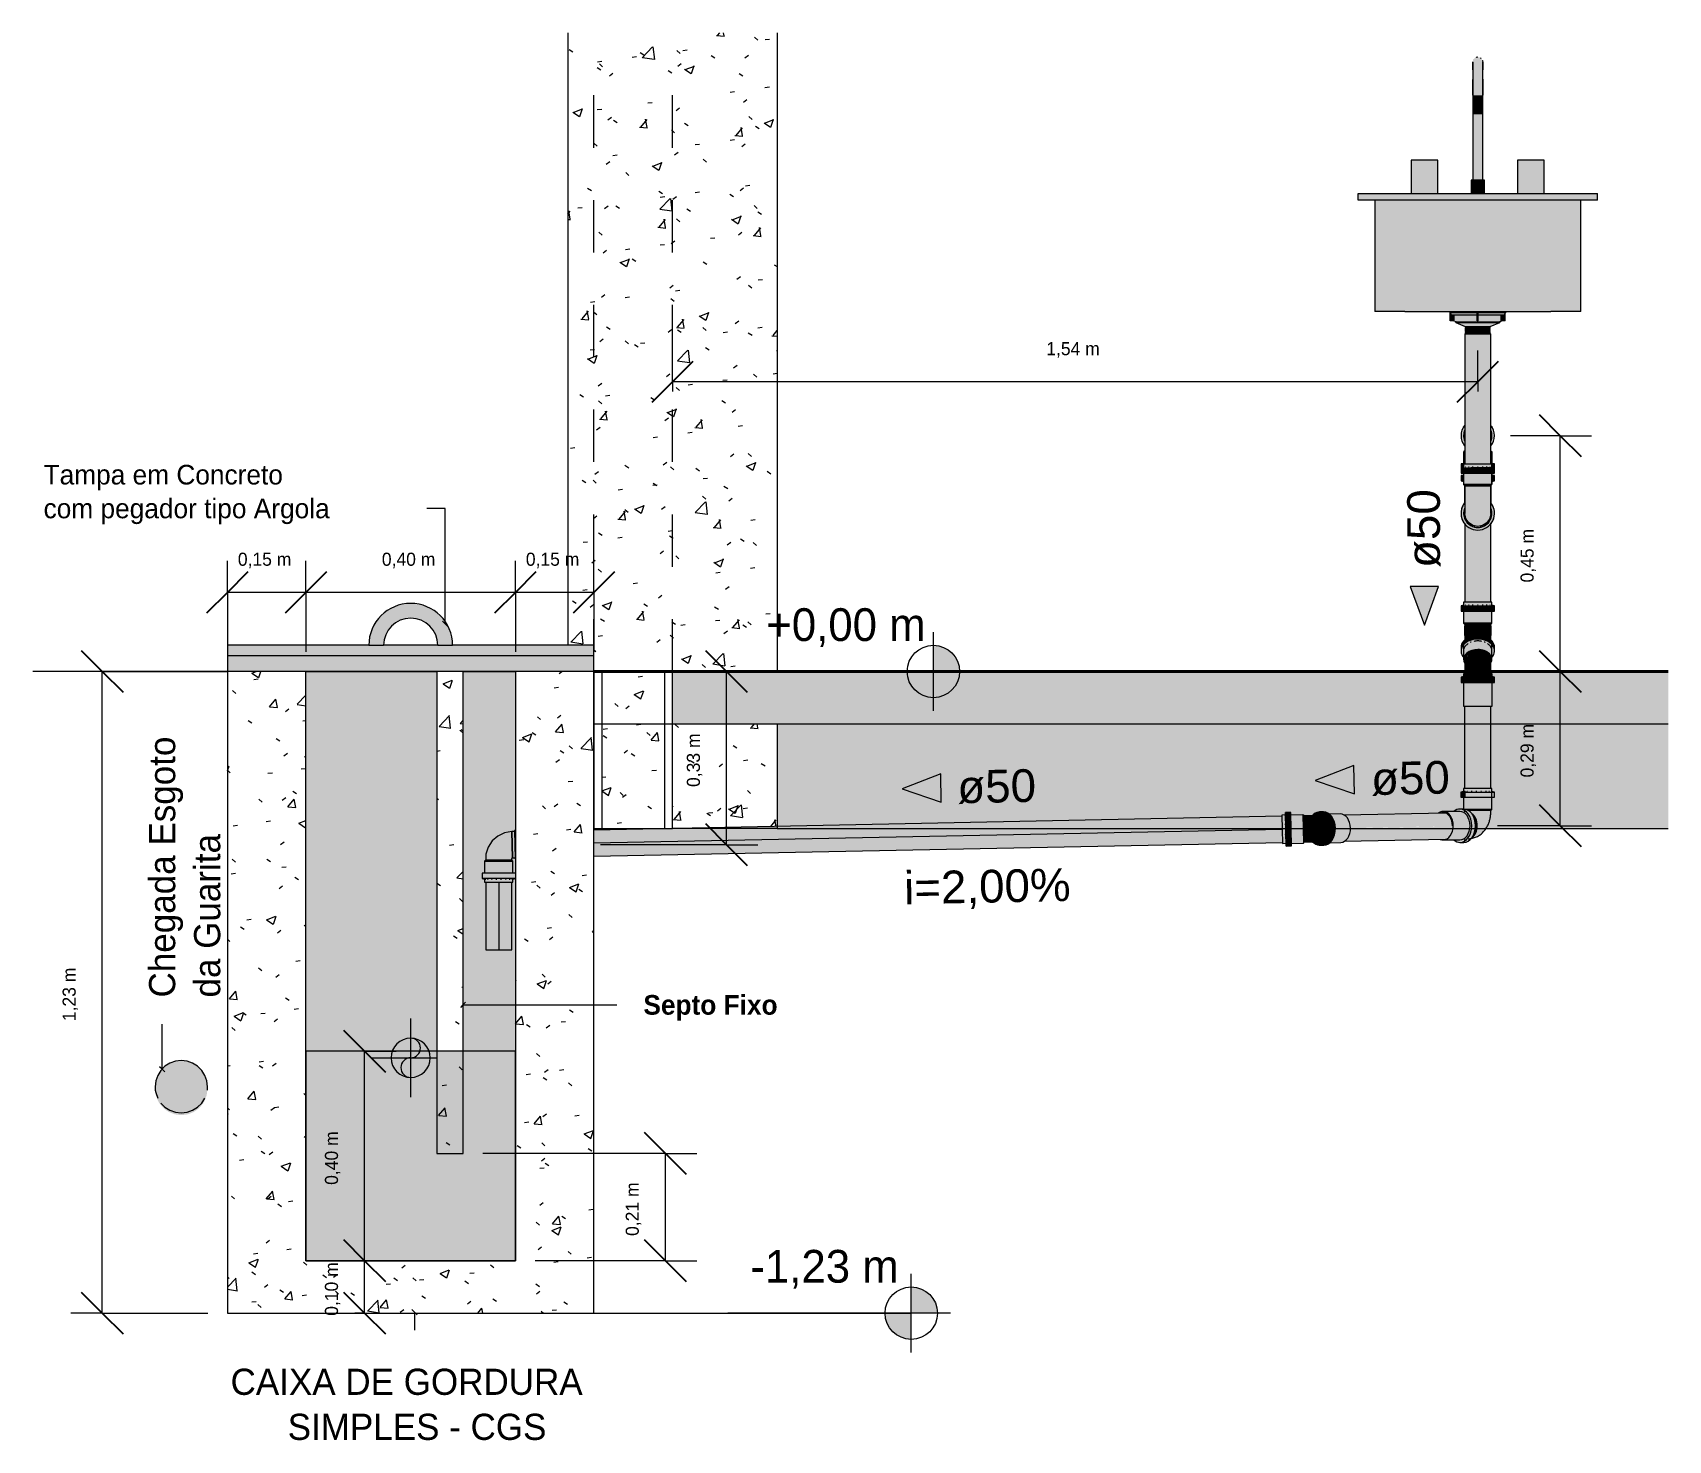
# Model space of a CAD drawing. Header units: metres. Extents: x 1.1 to 88.1, y -3.7 to 23.8.
# Drawn here: x 61.601 to 64.724, y -1.468 to 1.219 of the extents above; entities that cross this region are included whole.
import ezdxf

# ---------------------------------------------------------------- set-up
doc = ezdxf.new("R2010")
doc.units = ezdxf.units.M
doc.linetypes.add('IMPORT-DASHED2 _4_', pattern=[0.375, 0.25, -0.125])
doc.linetypes.add('Projeção', pattern=[0.003969, 0.002381, -0.001587])
for name, color, linetype, lineweight in [('001_Dark_1 10', 7, 'Continuous', 5), ('A-ANNO-DIMS', 7, 'Continuous', 5), ('A-ANNO-DIMS-25', 7, 'Continuous', 5), ('A-DETL', 7, 'Continuous', 5), ('A-DETL-GENF', 7, 'Continuous', 5), ('A-FLOR-MCUT', 7, 'Continuous', 9), ('A-FLOR-OVHD', 7, 'Projeção', 5), ('A-WALL', 7, 'Continuous', 9), ('G-ANNO-DIMS', 7, 'Continuous', 5), ('G-ANNO-TEXT', 7, 'Continuous', 5), ('KIRYA - PAREDE', 7, 'Continuous', 40), ('KIRYA - PAREDE VISTA', 7, 'Continuous', 15), ('KIRYA - PISO', 7, 'Continuous', 5), ('KIRYA - PROJEÇÃO', 7, 'IMPORT-DASHED2 _4_', 5), ('LAYOUT-WC_COZINHA', 7, 'Continuous', 5), ('P-PIPE', 7, 'Continuous', 5), ('P-PIPE-CNTR', 7, 'Continuous', 5), ('P-PIPE-IDEN', 7, 'Continuous', 5), ('P-SANR-FIXT', 7, 'Continuous', 5), ('S-COLS', 7, 'Continuous', 5)]:
    doc.layers.add(name, color=color, linetype=linetype, lineweight=lineweight)
doc.layers.add('1095_ARQ_BASE_dwg', color=7, linetype='Continuous', lineweight=5, true_color=0x767676)
doc.layers.add('A-FLOR', color=7, linetype='Continuous', lineweight=9, true_color=0x007f00)
doc.styles.add('Arial_3', font='arial.ttf', dxfattribs={"height": 0.0625})
doc.styles.add('Century Gothic_1', font='GOTHIC.TTF', dxfattribs={"height": 0.05})
doc.styles.add('Century Gothic_2', font='GOTHIC.TTF', dxfattribs={"height": 0.025})
doc.styles.add('Century Gothic_3', font='GOTHIC.TTF', dxfattribs={"height": 0.0375})
doc.styles.add('Century Gothic_4', font='GOTHIC.TTF', dxfattribs={"height": 0.0625})
doc.styles.add('Century Gothic_B_1', font='GOTHICB.TTF', dxfattribs={"height": 0.0375})
doc.dimstyles.new('Setores_1_mm', dxfattribs={"dimscale": 0.3048, "dimtxt": 0.026104, "dimasz": 0.260417, "dimexe": 0.19685, "dimexo": 0.123031, "dimgap": 0.143537, "dimtad": 1, "dimrnd": 0.01, "dimzin": 0, "dimdsep": 46, "dimtxsty": 'Century Gothic_2', "dimblk1": 'OBLIQUE', "dimblk2": 'OBLIQUE', "dimsah": 1, "dimcen": 0.09, "dimazin": 0, "dimtfac": 1, "dimtdec": 4, "dimtix": 1, "dimtmove": 0, "dimatfit": 3, "dimfxl": 1, "dimtvp": 1, "dimtolj": 1, "dimtzin": 0, "dimarcsym": 2})
pattern_1 = [(50, (64.27403, -0.45), (0.18219, -0.015938), [0.01905, -0.20955]), (355, (64.27403, -0.45), (-0.035242, 0.191059), [0.01524, -0.16764]), (100.451, (64.28903, -0.45133), (0.146942, 0.17512), [0.01619, -0.17809]), (46.184, (64.27403, -0.3992), (0.271077, -0.042045), [0.02857, -0.31432]), (96.636, (64.29603, -0.4027), (0.237407, 0.247433), [0.02429, -0.26714]), (351.184, (64.27403, -0.3992), (0.237406, 0.247428), [0.02286, -0.25146]), (21, (64.29903, -0.4119), (0.15162, -0.102267), [0.01905, -0.20955]), (326, (64.29903, -0.4119), (0.061803, 0.18419), [0.01524, -0.16764]), (71.451, (64.31203, -0.42042), (0.213418, 0.081924), [0.01619, -0.17809]), (37.5, (64.274026, -0.45), (0.0030864, 0.084551), [0.00838, -0.15723, 0.00838, -0.1618, -0.16827]), (37.5, (64.274026, -0.45), (0.0030864, 0.084551), [-0.33579, 0.00838, -0.15989]), (7.5, (64.27403, -0.45), (0.0668157, 0.1001782), [0.00838, -0.08865, 0.00838, -0.15342, -0.06413]), (7.5, (64.27403, -0.45), (0.0668157, 0.1001782), [-0.25883, 0.00838, -0.05575]), (327.5, (64.217026, -0.45), (0.1355866, -0.0057276), [0.00838, -0.05512, 0.00838, -0.18974, -0.26289]), (327.5, (64.217026, -0.45), (0.1355866, -0.0057276), [-0.26162, 0.00838, -0.25451]), (317.5, (64.19203, -0.45), (0.148125, 0.025429), [0.00838, -0.07417, 0.00838, -0.12319, -0.18669]), (317.5, (64.19203, -0.45), (0.148125, 0.025429), [-0.21412, 0.00838, -0.17831])]

msp = doc.modelspace()

# ---------------------------------------------------------------- texts
at = {"layer": 'G-ANNO-DIMS', "char_height": 0.0625, "attachment_point": 1, "line_spacing_factor": 0.984502, "style": 'Century Gothic_4'}
for s, insert, width in [('+0,00 m', (63.0015, 0.1207), 0.385274), ('-1,23 m', (62.9711, -1.1043), 0.3563)]:
    msp.add_mtext(s, dxfattribs=dict(at, insert=insert, width=width))
at = {"layer": 'G-ANNO-TEXT', "char_height": 0.0375, "attachment_point": 1, "style": 'Century Gothic_3'}
for s, insert, width in [('Tampa em Concreto', (61.6213, 0.3945), 0.657384), ('com pegador tipo Argola ', (61.6213, 0.33), 0.825738)]:
    msp.add_mtext(s, dxfattribs=dict(at, insert=insert, width=width))
at = {"layer": 'G-ANNO-TEXT', "color": 8, "true_color": 0x808080, "char_height": 0.05, "attachment_point": 1, "rotation": 90, "style": 'Century Gothic_1'}
for s, insert, width in [('Chegada Esgoto', (61.8227, -0.6224), 0.713502), ('da Guarita', (61.9087, -0.6224), 0.454958)]:
    msp.add_mtext(s, dxfattribs=dict(at, insert=insert, width=width))
at = {"layer": 'G-ANNO-TEXT', "color": 1, "true_color": 0xff0000, "attachment_point": 1}
for s, insert, char_height, width, style in [('Septo Fixo', (62.7668, -0.6177), 0.0375, 0.316667, 'Century Gothic_B_1'), ('CAIXA DE GORDURA ', (61.9784, -1.331), 0.05, 0.863818, 'Century Gothic_1'), ('SIMPLES - CGS ', (62.0875, -1.417), 0.05, 0.611287, 'Century Gothic_1')]:
    msp.add_mtext(s, dxfattribs=dict(at, insert=insert, char_height=char_height, width=width, style=style))
at = {"layer": 'P-PIPE-IDEN', "char_height": 0.0625, "attachment_point": 1, "style": 'Arial_3'}
for s, insert, width, rotation in [('ø50', (64.2255, 0.1976), 0.18038, 90), ('ø50', (63.3656, -0.1892), 0.18038, 1.1458), ('ø50', (64.1558, -0.1734), 0.18038, 1.1458), ('i=2,00%', (63.2641, -0.382), 0.382806, 1.1458)]:
    msp.add_mtext(s, dxfattribs=dict(at, insert=insert, width=width, rotation=rotation))

# ---------------------------------------------------------------- blocks, each defined once
blk = doc.blocks.new('Pilar retangular - 20 x 40 cm-4048671-DD')
at = {"layer": 'S-COLS', "true_color": 0xeaeaea}
h = blk.add_hatch(dxfattribs=at)
h.set_pattern_fill('FP_12', color=254, style=0, pattern_type=2)
h.set_pattern_definition([(50, (-16.909, -0.45), (0.18219, -0.015938), [0.01905, -0.20955]), (355, (-16.909, -0.45), (-0.035242, 0.191059), [0.01524, -0.16764]), (100.451, (-16.894, -0.45133), (0.146942, 0.17512), [0.01619, -0.17809]), (46.184, (-16.909, -0.3992), (0.271077, -0.042045), [0.02858, -0.31433]), (96.636, (-16.887, -0.4027), (0.237407, 0.247433), [0.02429, -0.26714]), (351.184, (-16.909, -0.3992), (0.237406, 0.247428), [0.02286, -0.25146]), (21, (-16.884, -0.4119), (0.15162, -0.102267), [0.01905, -0.20955]), (326, (-16.884, -0.4119), (0.061803, 0.18419), [0.01524, -0.16764]), (71.451, (-16.871, -0.42042), (0.213418, 0.081924), [0.01619, -0.17809]), (37.5, (-16.909, -0.45), (0.0030864, 0.084551), [0.00838, -0.15723, 0.00838, -0.1618, -0.16827]), (37.5, (-16.909, -0.45), (0.0030864, 0.084551), [-0.33579, 0.00838, -0.15989]), (7.5, (-16.909, -0.45), (0.0668157, 0.1001782), [0.00838, -0.08865, 0.00838, -0.15342, -0.06414]), (7.5, (-16.909, -0.45), (0.0668157, 0.1001782), [-0.25883, 0.00838, -0.05575]), (327.5, (-16.966, -0.45), (0.1355866, -0.0057276), [0.00838, -0.05512, 0.00838, -0.18974, -0.26289]), (327.5, (-16.966, -0.45), (0.1355866, -0.0057276), [-0.26162, 0.00838, -0.25451]), (317.5, (-16.991, -0.45), (0.148125, 0.025429), [0.00838, -0.07417, 0.00838, -0.12319, -0.18669]), (317.5, (-16.991, -0.45), (0.148125, 0.025429), [-0.21412, 0.00838, -0.17831])])
h.paths.add_polyline_path([(-18.3606, -0.2997), (-18.1606, -0.2957), (-18.1606, -0.1), (-18.3606, -0.1), (-18.3606, -0.2756)])
h.paths.add_polyline_path([(-18.4956, 0), (-18.1606, 0), (-18.1606, 1.2194), (-18.5606, 1.2194), (-18.5606, 0.05), (-18.5106, 0.05), (-18.5106, 0)])
at = {"layer": 'S-COLS', "color": 253, "true_color": 0xaaaaaa}
for p, q in [((-18.5606, 1.2194), (-18.5606, 0.05)), ((-18.1606, 1.2194), (-18.1606, 0)), ((-18.1606, -0.1), (-18.1606, -0.3)), ((-18.1606, -0.3), (-18.3606, -0.3))]:
    blk.add_line(p, q, dxfattribs=at)
blk = doc.blocks.new('1095_ARQ_BASE_dwg_A$C245F1D6E-4006149-DD')
at = {"layer": 'LAYOUT-WC_COZINHA'}
for p, q in [((-16.8477, 0), (-17.4227, 0)), ((-17.4227, 0), (-16.4589, 0)), ((-17.0352, 0), (-17.0182, 0)), ((-17.0352, 0), (-17.0182, 0)), ((-16.6272, 0), (-17.0182, 0)), ((-17.0182, 0), (-16.8691, 0)), ((-17.0097, 0), (-16.859, 0)), ((-16.859, 0), (-17.0097, 0)), ((-16.8477, 0), (-16.8808, 0)), ((-16.8622, 0), (-16.8709, 0)), ((-16.8627, 0), (-16.8707, 0)), ((-16.8427, 0), (-16.8648, 0)), ((-16.8294, 0), (-16.8627, 0)), ((-16.8294, 0), (-16.8622, 0)), ((-16.8001, 0), (-16.8444, 0)), ((-16.8001, 0), (-16.8444, 0)), ((-16.8089, 0), (-16.8357, 0)), ((-16.8089, 0), (-16.8357, 0)), ((-16.8212, 0), (-16.8294, 0)), ((-16.8196, 0), (-16.8294, 0)), ((-16.8212, 0), (-16.8294, 0)), ((-16.8123, 0), (-16.8254, 0)), ((-16.8228, 0), (-16.7959, 0)), ((-16.8008, 0), (-16.8106, 0)), ((-16.8008, 0), (-16.8054, 0)), ((-16.7959, 0), (-16.802, 0)), ((-16.7764, 0), (-16.8008, 0)), ((-16.7835, 0), (-16.7983, 0)), ((-16.4589, 0), (-16.7977, 0)), ((-16.7859, 0), (-16.7959, 0)), ((-16.7859, 0), (-16.7959, 0)), ((-16.7864, 0), (-16.6357, 0)), ((-16.6357, 0), (-16.7864, 0)), ((-16.7859, 0), (-16.6272, 0)), ((-16.6272, 0), (-16.6102, 0)), ((-16.6272, 0), (-16.6102, 0))]:
    blk.add_line(p, q, dxfattribs=at)
at = {"layer": 'LAYOUT-WC_COZINHA', "flags": 128}
for points in [[(-16.8212, 0), (-16.8254, 0), (-16.8259, 0), (-16.8271, 0), (-16.8318, 0), (-16.8378, 0), (-16.8459, 0), (-16.8541, 0), (-16.8601, 0), (-16.8648, 0), (-16.8659, 0), (-16.8665, 0), (-16.8709, 0)], [(-16.8196, 0), (-16.8123, 0), (-16.802, 0)]]:
    blk.add_lwpolyline(points, dxfattribs=at)
blk = doc.blocks.new('1095_ARQ_BASE_dwg_A$C7E1C57F4-4006151-DD')
at = {"layer": 'LAYOUT-WC_COZINHA'}
for p, q in [((-18.0514, 0), (-18.1189, 0)), ((-18.1189, 0), (-18.1089, 0)), ((-18.1089, 0), (-18.1189, 0)), ((-18.1189, 0), (-18.0514, 0)), ((-18.1089, 0), (-17.4989, 0)), ((-17.4989, 0), (-18.1089, 0)), ((-18.0514, 0), (-17.9164, 0)), ((-18.0514, 0), (-17.9164, 0)), ((-17.9164, 0), (-17.4889, 0)), ((-17.4889, 0), (-17.4989, 0)), ((-17.4989, 0), (-17.4889, 0))]:
    blk.add_line(p, q, dxfattribs=at)
at = {"layer": 'LAYOUT-WC_COZINHA', "flags": 128}
for points in [[(-17.5564, 0), (-17.6064, 0), (-18.0014, 0), (-18.0514, 0)], [(-17.4889, 0), (-17.5564, 0), (-18.0514, 0)]]:
    blk.add_lwpolyline(points, dxfattribs=at)
blk = doc.blocks.new('1095_ARQ_BASE_dwg-4006143-DD')
at = {"layer": '001_Dark_1 10'}
for p, q in [((-18.8106, 0), (-19.0606, 0)), ((-18.8106, 0), (-19.0606, 0)), ((-18.7025, 0), (-18.7606, 0)), ((-18.7034, 0), (-18.7025, 0))]:
    blk.add_line(p, q, dxfattribs=at)
at = {"layer": 'KIRYA - PAREDE'}
for p, q in [((-18.5106, 0), (-18.3606, 0)), ((-18.3606, 0), (-18.5106, 0)), ((-18.5106, 0), (-17.8915, 0)), ((-18.3606, 0), (-16.8477, 0)), ((-17.8915, 0), (-18.3606, 0)), ((-16.7596, 0), (-16.9616, 0)), ((-16.9616, 0), (-16.7596, 0)), ((-16.7977, 0), (-16.4589, 0))]:
    blk.add_line(p, q, dxfattribs=at)
at = {"layer": 'KIRYA - PAREDE VISTA'}
for p, q in [((-18.6606, 0), (-18.7106, 0)), ((-18.7106, 0), (-18.6606, 0)), ((-18.3606, 0), (-18.5106, 0)), ((-18.5106, 0), (-18.3606, 0)), ((-17.8915, 0), (-16.4589, 0)), ((-16.4589, 0), (-17.8915, 0))]:
    blk.add_line(p, q, dxfattribs=at)
at = {"layer": 'KIRYA - PISO'}
for p, q in [((-19.2111, 0), (-19.5825, 0)), ((-19.211, 0), (-19.5823, 0)), ((-19.2109, 0), (-19.582, 0)), ((-19.2106, 0), (-19.5819, 0)), ((-19.2106, 0), (-19.5819, 0)), ((-19.2721, 0), (-19.5819, 0)), ((-19.2318, 0), (-19.5819, 0)), ((-19.2106, 0), (-19.5819, 0)), ((-18.8107, 0), (-19.0611, 0)), ((-18.8109, 0), (-19.0608, 0)), ((-18.811, 0), (-19.0607, 0)), ((-18.8106, 0), (-19.0606, 0)), ((-18.8106, 0), (-19.0606, 0)), ((-19.0606, 0), (-18.8106, 0)), ((-18.8106, 0), (-19.0606, 0)), ((-18.8106, 0), (-19.0606, 0)), ((-19.0606, 0), (-18.8106, 0)), ((-18.9316, 0), (-18.8106, 0)), ((-18.8106, 0), (-18.9316, 0)), ((-18.8106, 0), (-18.8127, 0)), ((-18.6607, 0), (-18.761, 0)), ((-18.6609, 0), (-18.7609, 0)), ((-18.6607, 0), (-18.7609, 0)), ((-18.6606, 0), (-18.7606, 0)), ((-18.6606, 0), (-18.7606, 0)), ((-18.6606, 0), (-18.7606, 0)), ((-18.7606, 0), (-18.6606, 0)), ((-18.6606, 0), (-18.7606, 0)), ((-18.7606, 0), (-18.6606, 0)), ((-18.6606, 0), (-18.7606, 0)), ((-18.6606, 0), (-18.7606, 0)), ((-16.4589, 0), (-18.5108, 0)), ((-16.4589, 0), (-18.5107, 0)), ((-16.4589, 0), (-18.5107, 0)), ((-18.4233, 0), (-18.5106, 0)), ((-16.4589, 0), (-18.5106, 0)), ((-16.4589, 0), (-18.5106, 0)), ((-16.4589, 0), (-18.5106, 0)), ((-16.4589, 0), (-17.7709, 0)), ((-16.4589, 0), (-17.5505, 0))]:
    blk.add_line(p, q, dxfattribs=at)
at = {"layer": 'KIRYA - PISO', "flags": 128}
for points in [[(-19.2106, 0), (-19.366, 0), (-19.2106, 0)], [(-18.7606, 0), (-18.7144, 0), (-18.6606, 0)], [(-18.5106, 0), (-17.6335, 0), (-18.2851, 0), (-17.1832, 0)]]:
    blk.add_lwpolyline(points, dxfattribs=at)
for points in [[(-18.5106, 0), (-17.9811, 0)], [(-18.5106, 0), (-17.8507, 0)]]:
    blk.add_lwpolyline(points, close=True, dxfattribs=at)
at = {"layer": 'KIRYA - PROJEÇÃO'}
for p, q in [((-19.2106, 0), (-19.5819, 0)), ((-18.8106, 0), (-19.0606, 0)), ((-18.6606, 0), (-18.7606, 0))]:
    blk.add_line(p, q, dxfattribs=at)
at = {"layer": 'KIRYA - PROJEÇÃO', "flags": 128}
blk.add_lwpolyline([(-16.4589, 0), (-16.8606, 0), (-18.5106, 0)], dxfattribs=at)
for name in ['1095_ARQ_BASE_dwg_A$C7E1C57F4-4006151-DD', '1095_ARQ_BASE_dwg_A$C245F1D6E-4006149-DD']:
    blk.add_blockref(name, (0, 0))
blk = doc.blocks.new('Cuba para Pia de Cozinha - Standard-2652003-DD')
at = {"layer": 'P-SANR-FIXT', "true_color": 0x7f7f7f}
for points in [[(-16.832, 1.1), (-16.8227, 1.1), (-16.8227, 1.1731), (-16.827, 1.172), (-16.8302, 1.1695), (-16.832, 1.1656), (-16.832, 1.1574), (-16.8322, 1.1513), (-16.8322, 1.142), (-16.832, 1.1032)], [(-16.8322, 1.1494), (-16.8321, 1.1614), (-16.8322, 1.1548), (-16.8322, 1.1505)], [(-16.8137, 1.1), (-16.8134, 1.1), (-16.8133, 1.1517), (-16.8133, 1.1613), (-16.8135, 1.1657), (-16.8153, 1.1695), (-16.8186, 1.1721), (-16.8227, 1.1731), (-16.8227, 1.1), (-16.8144, 1.1)], [(-16.8133, 1.1621), (-16.8133, 1.1622), (-16.8133, 1.1621)], [(-16.8227, 1.0651), (-16.8227, 1.1), (-16.832, 1.1), (-16.832, 1.0651), (-16.8235, 1.0651)], [(-16.8153, 1.0651), (-16.8134, 1.0651), (-16.8134, 1.1), (-16.8227, 1.1), (-16.8227, 1.0651), (-16.8159, 1.0651)], [(-16.8256, 0.9381), (-16.8227, 0.9381), (-16.8227, 1.0651), (-16.832, 1.0651), (-16.8318, 0.9381), (-16.8263, 0.9381)], [(-16.8222, 0.9381), (-16.8134, 0.9381), (-16.8134, 1.0651), (-16.8227, 1.0651), (-16.8227, 0.9381)], [(-16.8991, 0.9127), (-16.8989, 0.9127), (-16.8989, 0.9762), (-16.9497, 0.9762), (-16.9497, 0.9127), (-16.9001, 0.9127)], [(-16.7221, 0.9127), (-16.6957, 0.9127), (-16.6957, 0.9762), (-16.7465, 0.9762), (-16.7465, 0.9127), (-16.7268, 0.9127)], [(-16.8227, 0.9127), (-16.81, 0.9127), (-16.81, 0.9381), (-16.8354, 0.9381), (-16.8354, 0.9127), (-16.8256, 0.9127)], [(-16.7517, 0.9), (-16.5942, 0.9), (-16.5942, 0.9127), (-17.0512, 0.9127), (-17.0512, 0.9), (-16.8493, 0.9)], [(-16.9622, 0.6875), (-16.9622, 0.9), (-17.0194, 0.9), (-17.0194, 0.6875), (-16.9713, 0.6875)], [(-16.8249, 0.6875), (-16.683, 0.6875), (-16.683, 0.9), (-16.9622, 0.9), (-16.9622, 0.6875), (-16.8371, 0.6875)], [(-16.683, 0.6875), (-16.6259, 0.6875), (-16.6259, 0.9), (-16.683, 0.9), (-16.683, 0.697)]]:
    blk.add_hatch(color=8, dxfattribs=at).paths.add_polyline_path(points)
at = {"layer": 'P-SANR-FIXT'}
for p, q in [((-16.8323, 1.1635), (-16.8321, 1.1641)), ((-16.8305, 1.1688), (-16.8303, 1.1692)), ((-16.8134, 1.1651), (-16.8132, 1.1635)), ((-16.8323, 1.1), (-16.8323, 0.9381)), ((-16.8323, 1.1), (-16.8323, 1.0651)), ((-16.8132, 0.9381), (-16.8132, 1.1)), ((-16.8132, 1.0651), (-16.8132, 1.1)), ((-16.8323, 1.0651), (-16.8227, 1.0651)), ((-16.8227, 1.0651), (-16.8132, 1.0651)), ((-16.9497, 0.9762), (-16.9497, 0.9127)), ((-16.8989, 0.9762), (-16.9497, 0.9762)), ((-16.8989, 0.9127), (-16.8989, 0.9762)), ((-16.7465, 0.9762), (-16.7465, 0.9127)), ((-16.6957, 0.9762), (-16.7465, 0.9762)), ((-16.6957, 0.9127), (-16.6957, 0.9762)), ((-16.8354, 0.9381), (-16.8354, 0.9127)), ((-16.81, 0.9381), (-16.8354, 0.9381)), ((-16.81, 0.9127), (-16.81, 0.9381)), ((-17.0512, 0.9127), (-16.5942, 0.9127)), ((-17.0512, 0.9), (-17.0512, 0.9127)), ((-16.5942, 0.9), (-16.5942, 0.9127)), ((-16.5942, 0.9), (-17.0512, 0.9)), ((-17.0194, 0.9), (-17.0194, 0.6875)), ((-16.6259, 0.6875), (-16.6259, 0.9)), ((-16.9622, 0.6875), (-17.0194, 0.6875)), ((-16.9622, 0.6875), (-16.683, 0.6875)), ((-16.6259, 0.6875), (-16.683, 0.6875))]:
    blk.add_line(p, q, dxfattribs=at)
at = {"layer": 'P-SANR-FIXT', "flags": 128}
for points in [[(-16.8323, 1.1485), (-16.8323, 1.1534), (-16.8323, 1.1602), (-16.8323, 1.1634), (-16.8323, 1.1635)], [(-16.8323, 1.1635), (-16.8323, 1.1616), (-16.8323, 1.1558), (-16.8323, 1.1465), (-16.8323, 1.1344), (-16.8323, 1.1202), (-16.8323, 1.1047), (-16.8323, 1.1)], [(-16.8259, 1.1723), (-16.8254, 1.1727), (-16.8227, 1.1731)], [(-16.8177, 1.1714), (-16.817, 1.1711), (-16.8165, 1.1705)], [(-16.814, 1.1667), (-16.8136, 1.1662), (-16.8135, 1.1658)], [(-16.8132, 1.1635), (-16.8132, 1.1616), (-16.8132, 1.1558), (-16.8132, 1.1485)], [(-16.8132, 1.1), (-16.8132, 1.1157), (-16.8132, 1.1304), (-16.8132, 1.1433), (-16.8132, 1.1534), (-16.8132, 1.1602), (-16.8132, 1.1634), (-16.8132, 1.1635)], [(-16.8323, 1.1), (-16.8323, 1.1157), (-16.8323, 1.1304)], [(-16.8132, 1.1306), (-16.8132, 1.1202), (-16.8132, 1.1047), (-16.8132, 1.1)]]:
    blk.add_lwpolyline(points, dxfattribs=at)
blk = doc.blocks.new('Válvula de Escoamento - Pia Americana - ERIKBIM - Pia Americana - 4 1_2_ - 1 1_2_-3081695-DD')
at = {"layer": 'P-PIPE', "true_color": 0xbdbbb9}
for points in [[(-16.7747, 0.6855), (-16.7694, 0.6855), (-16.7694, 0.6875), (-16.876, 0.6875), (-16.876, 0.6855), (-16.7761, 0.6855)], [(-16.7895, 0.6808), (-16.7724, 0.6808), (-16.7694, 0.6855), (-16.876, 0.6855), (-16.873, 0.6808), (-16.8237, 0.6808), (-16.8237, 0.6842), (-16.8217, 0.6842), (-16.8217, 0.6808), (-16.7896, 0.6808)], [(-16.8737, 0.6695), (-16.8677, 0.6695), (-16.8677, 0.6808), (-16.873, 0.6808), (-16.8752, 0.6842), (-16.8752, 0.6695)], [(-16.8172, 0.6675), (-16.7797, 0.6677), (-16.7782, 0.6683), (-16.7779, 0.6695), (-16.8677, 0.6695), (-16.867, 0.6685), (-16.867, 0.668), (-16.8653, 0.6677), (-16.8598, 0.6675), (-16.8174, 0.6675)], [(-16.7864, 0.6665), (-16.7807, 0.6665), (-16.782, 0.6675), (-16.8639, 0.6673), (-16.8647, 0.6665), (-16.7877, 0.6665)], [(-16.8264, 0.6583), (-16.7987, 0.6583), (-16.7807, 0.6665), (-16.8647, 0.6665), (-16.8467, 0.6583), (-16.8297, 0.6583)], [(-16.8163, 0.6563), (-16.799, 0.6565), (-16.7997, 0.6573), (-16.7987, 0.6583), (-16.8467, 0.6583), (-16.8457, 0.6573), (-16.8467, 0.6563), (-16.8191, 0.6563)], [(-16.822, 0.6543), (-16.799, 0.6545), (-16.7997, 0.6553), (-16.7987, 0.6563), (-16.8465, 0.656), (-16.8457, 0.6553), (-16.8467, 0.6543), (-16.8227, 0.6543)], [(-16.8227, 0.6695), (-16.8217, 0.6695), (-16.8217, 0.6842), (-16.8237, 0.6842), (-16.8237, 0.6695)], [(-16.7807, 0.6675), (-16.7807, 0.6675), (-16.7812, 0.6675)], [(-16.7777, 0.6695), (-16.7702, 0.6695), (-16.7702, 0.6842), (-16.7724, 0.6808), (-16.7777, 0.6808), (-16.7777, 0.6773)], [(-16.822, 0.6523), (-16.799, 0.6525), (-16.7997, 0.6533), (-16.7987, 0.6543), (-16.8465, 0.654), (-16.8457, 0.6533), (-16.8467, 0.6523), (-16.8227, 0.6523)], [(-16.8456, 0.6503), (-16.799, 0.6505), (-16.7997, 0.6513), (-16.7987, 0.6523), (-16.8465, 0.652), (-16.8457, 0.6513), (-16.8467, 0.6503), (-16.8459, 0.6503)], [(-16.8456, 0.6483), (-16.799, 0.6485), (-16.7997, 0.6493), (-16.7987, 0.6503), (-16.8465, 0.65), (-16.8457, 0.6493), (-16.8467, 0.6483), (-16.8459, 0.6483)], [(-16.8153, 0.6463), (-16.799, 0.6465), (-16.7997, 0.6473), (-16.7987, 0.6483), (-16.8465, 0.648), (-16.8457, 0.6473), (-16.8467, 0.6463), (-16.8158, 0.6463)], [(-16.8421, 0.6443), (-16.799, 0.6445), (-16.7997, 0.6453), (-16.7987, 0.6463), (-16.8465, 0.646), (-16.8457, 0.6453), (-16.8467, 0.6443), (-16.8432, 0.6443)]]:
    blk.add_hatch(color=9, dxfattribs=at).paths.add_polyline_path(points)
h = blk.add_hatch(color=9, dxfattribs=at)
h.paths.add_polyline_path([(-16.8127, 0.6695), (-16.7777, 0.6695), (-16.7777, 0.6808), (-16.8217, 0.6808), (-16.8217, 0.6695), (-16.816, 0.6695)])
h.paths.add_polyline_path([(-16.867, 0.6695), (-16.8237, 0.6695), (-16.8237, 0.6808), (-16.8677, 0.6808), (-16.8677, 0.6695)])
at = {"layer": 'P-PIPE'}
for p, q in [((-16.876, 0.6875), (-16.876, 0.6855)), ((-16.7694, 0.6855), (-16.7694, 0.6875)), ((-16.876, 0.6855), (-16.8752, 0.6842)), ((-16.876, 0.6855), (-16.7694, 0.6855)), ((-16.8752, 0.6695), (-16.8752, 0.6842)), ((-16.8677, 0.6695), (-16.8752, 0.6695)), ((-16.873, 0.6808), (-16.8237, 0.6808)), ((-16.8677, 0.6695), (-16.8677, 0.6808)), ((-16.8657, 0.6675), (-16.8664, 0.6678)), ((-16.8646, 0.6675), (-16.8647, 0.6675)), ((-16.8646, 0.6675), (-16.8647, 0.6675)), ((-16.8647, 0.6665), (-16.7807, 0.6665)), ((-16.8647, 0.6665), (-16.8467, 0.6583)), ((-16.8647, 0.6665), (-16.7807, 0.6665)), ((-16.8643, 0.6682), (-16.8646, 0.6685)), ((-16.8467, 0.6583), (-16.7987, 0.6583)), ((-16.8467, 0.6583), (-16.7987, 0.6583)), ((-16.8467, 0.6563), (-16.7987, 0.6563)), ((-16.8467, 0.6563), (-16.7987, 0.6563)), ((-16.8237, 0.6695), (-16.8237, 0.6842)), ((-16.8217, 0.6695), (-16.8237, 0.6695)), ((-16.8217, 0.6695), (-16.8217, 0.6842)), ((-16.8217, 0.6808), (-16.7724, 0.6808)), ((-16.7987, 0.6583), (-16.7807, 0.6665)), ((-16.7807, 0.6675), (-16.7809, 0.6675)), ((-16.7807, 0.6675), (-16.7808, 0.6675)), ((-16.7797, 0.6675), (-16.7807, 0.6675)), ((-16.7777, 0.6695), (-16.7777, 0.6808)), ((-16.7702, 0.6695), (-16.7777, 0.6695)), ((-16.7702, 0.6842), (-16.7694, 0.6855)), ((-16.7702, 0.6695), (-16.7702, 0.6842)), ((-16.8467, 0.6543), (-16.7987, 0.6543)), ((-16.8467, 0.6543), (-16.7987, 0.6543)), ((-16.8467, 0.6523), (-16.7987, 0.6523)), ((-16.8467, 0.6523), (-16.7987, 0.6523)), ((-16.8467, 0.6503), (-16.7987, 0.6503)), ((-16.8467, 0.6503), (-16.7987, 0.6503)), ((-16.8467, 0.6483), (-16.7987, 0.6483)), ((-16.8467, 0.6483), (-16.7987, 0.6483)), ((-16.8467, 0.6463), (-16.7987, 0.6463)), ((-16.8467, 0.6463), (-16.7987, 0.6463))]:
    blk.add_line(p, q, dxfattribs=at)
at = {"layer": 'P-PIPE', "flags": 128}
for points in [[(-16.873, 0.6808), (-16.8741, 0.6825), (-16.8752, 0.6842)], [(-16.8669, 0.6681), (-16.8674, 0.6684), (-16.8677, 0.6695)], [(-16.8643, 0.6675), (-16.8655, 0.6675), (-16.8657, 0.6675)], [(-16.8657, 0.6675), (-16.8638, 0.6675), (-16.8581, 0.6675), (-16.8491, 0.6675), (-16.8378, 0.6675), (-16.8251, 0.6675), (-16.8121, 0.6675), (-16.8002, 0.6675), (-16.7903, 0.6675), (-16.7833, 0.6675), (-16.78, 0.6675), (-16.7797, 0.6675)], [(-16.8647, 0.6665), (-16.8639, 0.6669), (-16.8638, 0.6675)], [(-16.8467, 0.6563), (-16.8459, 0.6567), (-16.8458, 0.6577), (-16.8466, 0.6582), (-16.8467, 0.6583)], [(-16.8467, 0.6543), (-16.8459, 0.6547), (-16.8458, 0.6557), (-16.8466, 0.6562), (-16.8467, 0.6563)], [(-16.7987, 0.6583), (-16.7996, 0.6578), (-16.7996, 0.6568), (-16.7989, 0.6563), (-16.7987, 0.6563)], [(-16.7987, 0.6563), (-16.7996, 0.6558), (-16.7996, 0.6548), (-16.7989, 0.6543), (-16.7987, 0.6543)], [(-16.7816, 0.6675), (-16.7816, 0.6671), (-16.7809, 0.6665), (-16.7807, 0.6665)], [(-16.7777, 0.6695), (-16.7786, 0.6678), (-16.7797, 0.6675)], [(-16.7702, 0.6842), (-16.7713, 0.6825), (-16.7724, 0.6808)], [(-16.8467, 0.6523), (-16.8459, 0.6527), (-16.8458, 0.6537), (-16.8466, 0.6542), (-16.8467, 0.6543)], [(-16.8467, 0.6503), (-16.8459, 0.6507), (-16.8458, 0.6517), (-16.8466, 0.6522), (-16.8467, 0.6523)], [(-16.8467, 0.6483), (-16.8459, 0.6487), (-16.8458, 0.6497), (-16.8466, 0.6502), (-16.8467, 0.6503)], [(-16.8467, 0.6463), (-16.8459, 0.6467), (-16.8458, 0.6477), (-16.8466, 0.6482), (-16.8467, 0.6483)], [(-16.8467, 0.6443), (-16.8459, 0.6447), (-16.8458, 0.6457), (-16.8466, 0.6462), (-16.8467, 0.6463)], [(-16.7987, 0.6543), (-16.7996, 0.6538), (-16.7996, 0.6528), (-16.7989, 0.6523), (-16.7987, 0.6523)], [(-16.7987, 0.6523), (-16.7996, 0.6518), (-16.7996, 0.6508), (-16.7989, 0.6503), (-16.7987, 0.6503)], [(-16.7987, 0.6503), (-16.7996, 0.6498), (-16.7996, 0.6488), (-16.7989, 0.6483), (-16.7987, 0.6483)], [(-16.7988, 0.6482), (-16.7996, 0.6478), (-16.7996, 0.6468), (-16.7989, 0.6463), (-16.7987, 0.6463)], [(-16.7987, 0.6463), (-16.7996, 0.6458), (-16.7996, 0.6448), (-16.7989, 0.6443), (-16.7987, 0.6443)]]:
    blk.add_lwpolyline(points, dxfattribs=at)
at = {"layer": 'P-PIPE'}
blk.add_open_spline([(-16.8217, 0.6842), (-16.8221, 0.6842), (-16.8227, 0.6842), (-16.8234, 0.6842), (-16.8237, 0.6842)], degree=3, dxfattribs=at)
blk = doc.blocks.new('Curva 90 Curta - Serie Normal - Esgoto - MEP - Tigre - Standard-4021088-DD')
at = {"layer": 'P-PIPE', "true_color": 0xf5ebeb}
for points in [[(-16.8287, 0.3788), (-16.8227, 0.3788), (-16.8227, 0.3888), (-16.8542, 0.3888), (-16.8547, 0.3788), (-16.8287, 0.3788)], [(-16.8236, 0.3888), (-16.8227, 0.3888), (-16.8227, 0.3901), (-16.8499, 0.39), (-16.8536, 0.3888), (-16.8249, 0.3888)], [(-16.7999, 0.3888), (-16.7918, 0.389), (-16.7968, 0.3901), (-16.807, 0.3901), (-16.8127, 0.3901), (-16.8227, 0.3901), (-16.8227, 0.3888), (-16.8001, 0.3888)], [(-16.8148, 0.3788), (-16.7907, 0.3788), (-16.7912, 0.3888), (-16.8227, 0.3888), (-16.8227, 0.3788), (-16.8157, 0.3788)], [(-16.8387, 0.3546), (-16.8227, 0.3546), (-16.8227, 0.3568), (-16.8493, 0.3568), (-16.8476, 0.3546), (-16.8388, 0.3546)], [(-16.839, 0.3536), (-16.8227, 0.3536), (-16.8229, 0.3546), (-16.8477, 0.3545), (-16.8473, 0.3536), (-16.8399, 0.3536)], [(-16.8227, 0.2766), (-16.823, 0.3536), (-16.8473, 0.3536), (-16.8477, 0.3344), (-16.8473, 0.2973), (-16.8441, 0.2888), (-16.8385, 0.2823), (-16.831, 0.2781), (-16.8231, 0.2767)], [(-16.7993, 0.3536), (-16.798, 0.3538), (-16.7979, 0.3546), (-16.8227, 0.3546), (-16.8225, 0.3536), (-16.7993, 0.3536)], [(-16.8227, 0.2766), (-16.8135, 0.2785), (-16.8067, 0.2825), (-16.8008, 0.2898), (-16.798, 0.2981), (-16.7978, 0.3046), (-16.7979, 0.3481), (-16.7981, 0.3536), (-16.8227, 0.3536), (-16.8227, 0.2769)]]:
    blk.add_hatch(color=7, dxfattribs=at).paths.add_polyline_path(points)
h = blk.add_hatch(color=7, dxfattribs=at)
h.paths.add_polyline_path([(-16.8371, 0.3568), (-16.8227, 0.3568), (-16.8227, 0.3788), (-16.8495, 0.3788), (-16.8493, 0.3568), (-16.8401, 0.3568)])
h.paths.add_polyline_path([(-16.8497, 0.39), (-16.8486, 0.3901), (-16.8385, 0.3901), (-16.833, 0.3901), (-16.8227, 0.3901), (-16.8227, 0.3958), (-16.8497, 0.3958), (-16.8497, 0.3901)])
h = blk.add_hatch(color=7, dxfattribs=at)
h.paths.add_polyline_path([(-16.8135, 0.3568), (-16.7961, 0.3568), (-16.7961, 0.3788), (-16.8227, 0.3788), (-16.8227, 0.3568), (-16.8157, 0.3568)])
h.paths.add_polyline_path([(-16.7993, 0.3958), (-16.8227, 0.3958), (-16.8227, 0.3901), (-16.7993, 0.3901)])
h.paths.add_polyline_path([(-16.7958, 0.39), (-16.7957, 0.3958), (-16.7993, 0.3958), (-16.7991, 0.3901), (-16.7961, 0.3901)])
h = blk.add_hatch(color=7, dxfattribs=at)
h.paths.add_polyline_path([(-16.8092, 0.3546), (-16.7977, 0.3546), (-16.7961, 0.3568), (-16.8227, 0.3568), (-16.8227, 0.3546), (-16.8094, 0.3546)])
h.paths.add_polyline_path([(-16.8018, 0.3568), (-16.8018, 0.3568), (-16.8011, 0.3568)])
at = {"layer": 'P-PIPE'}
for p, q in [((-16.8497, 0.3901), (-16.8547, 0.3888)), ((-16.8547, 0.3888), (-16.8547, 0.3788)), ((-16.8547, 0.3888), (-16.8227, 0.3888)), ((-16.8547, 0.3788), (-16.8227, 0.3788)), ((-16.8497, 0.3958), (-16.8497, 0.39)), ((-16.8227, 0.3958), (-16.8497, 0.3958)), ((-16.8493, 0.3901), (-16.8497, 0.3901)), ((-16.8497, 0.3788), (-16.8497, 0.3568)), ((-16.8458, 0.3901), (-16.8461, 0.3901)), ((-16.839, 0.3901), (-16.8407, 0.3901)), ((-16.8312, 0.3901), (-16.8332, 0.3901)), ((-16.8227, 0.3901), (-16.8234, 0.3901)), ((-16.7957, 0.3958), (-16.8227, 0.3958)), ((-16.822, 0.3901), (-16.8227, 0.3901)), ((-16.8227, 0.3888), (-16.7907, 0.3888)), ((-16.8227, 0.3788), (-16.7907, 0.3788)), ((-16.8122, 0.3901), (-16.8143, 0.3901)), ((-16.8048, 0.3901), (-16.8064, 0.3901)), ((-16.7993, 0.3901), (-16.7997, 0.3901)), ((-16.7957, 0.3901), (-16.7964, 0.3901)), ((-16.7957, 0.3897), (-16.7957, 0.3958)), ((-16.7907, 0.3888), (-16.7957, 0.3901)), ((-16.7957, 0.3568), (-16.7957, 0.3788)), ((-16.7907, 0.3788), (-16.7907, 0.3888)), ((-16.8497, 0.3568), (-16.8477, 0.3546)), ((-16.8227, 0.3568), (-16.8497, 0.3568)), ((-16.8477, 0.3546), (-16.8477, 0.3536)), ((-16.8227, 0.3546), (-16.8477, 0.3546)), ((-16.8477, 0.3546), (-16.8227, 0.3546)), ((-16.7957, 0.3568), (-16.8227, 0.3568)), ((-16.7977, 0.3546), (-16.8227, 0.3546)), ((-16.8227, 0.3546), (-16.7977, 0.3546)), ((-16.7977, 0.3546), (-16.7957, 0.3568)), ((-16.7977, 0.3536), (-16.7977, 0.3546)), ((-16.8477, 0.302), (-16.8477, 0.3016)), ((-16.8477, 0.3016), (-16.8477, 0.3016)), ((-16.7977, 0.3016), (-16.7977, 0.302)), ((-16.7977, 0.3016), (-16.7977, 0.3016))]:
    blk.add_line(p, q, dxfattribs=at)
at = {"layer": 'P-PIPE', "flags": 128}
for points in [[(-16.8477, 0.3536), (-16.8477, 0.3395), (-16.8477, 0.3264), (-16.8477, 0.3153), (-16.8477, 0.3072), (-16.8477, 0.3026), (-16.8477, 0.3016)], [(-16.7977, 0.3016), (-16.7977, 0.3036), (-16.7977, 0.3093), (-16.7977, 0.3184), (-16.7977, 0.3302), (-16.7977, 0.3437), (-16.7977, 0.3536)], [(-16.8227, 0.2766), (-16.8324, 0.2786), (-16.8406, 0.2841), (-16.846, 0.2924), (-16.8477, 0.3016)], [(-16.7977, 0.3016), (-16.7997, 0.2919), (-16.8052, 0.2838), (-16.8135, 0.2784), (-16.8227, 0.2766)]]:
    blk.add_lwpolyline(points, dxfattribs=at)
blk = doc.blocks.new('Curva 90 Curta - Serie Normal - Esgoto - MEP - Tigre - Standard-4021060-DD')
at = {"layer": 'P-PIPE', "true_color": 0xf5ebeb}
h = blk.add_hatch(color=7, dxfattribs=at)
h.paths.add_polyline_path([(-16.8337, 0.2718), (-16.8401, 0.2752), (-16.8371, 0.2735), (-16.8352, 0.2726)])
h.paths.add_polyline_path([(-16.8433, 0.2774), (-16.846, 0.2803), (-16.8444, 0.2785)])
h.paths.add_polyline_path([(-16.8507, 0.2867), (-16.8542, 0.2964), (-16.8536, 0.2937), (-16.8521, 0.29)])
h.paths.add_polyline_path([(-16.8542, 0.3075), (-16.8526, 0.3127), (-16.8536, 0.3103)])
h.paths.add_polyline_path([(-16.8542, 0.2964), (-16.8543, 0.3066), (-16.8547, 0.3019), (-16.8542, 0.2964)])
for points in [[(-16.8227, 0.2699), (-16.8227, 0.2749), (-16.8297, 0.2758), (-16.8371, 0.2791), (-16.8421, 0.2831), (-16.8465, 0.2894), (-16.8489, 0.2953), (-16.8497, 0.3026), (-16.8486, 0.3093), (-16.8477, 0.3122), (-16.8476, 0.3192), (-16.8477, 0.3212), (-16.8504, 0.3179), (-16.8542, 0.3075), (-16.8542, 0.2964), (-16.8504, 0.2859), (-16.8433, 0.2774), (-16.8337, 0.2718), (-16.8249, 0.2703)], [(-16.8227, 0.2699), (-16.8118, 0.2718), (-16.8022, 0.2774), (-16.795, 0.2859), (-16.7912, 0.2964), (-16.7912, 0.3075), (-16.7951, 0.318), (-16.7978, 0.3213), (-16.7976, 0.3111), (-16.7965, 0.3083), (-16.7958, 0.3012), (-16.7966, 0.2949), (-16.7996, 0.288), (-16.8044, 0.2822), (-16.8102, 0.2781), (-16.8163, 0.2757), (-16.8227, 0.2749), (-16.8227, 0.2706)], [(-16.8227, 0.2749), (-16.8157, 0.2758), (-16.8087, 0.2789), (-16.803, 0.2836), (-16.7993, 0.2884), (-16.7965, 0.2958), (-16.7958, 0.3023), (-16.7969, 0.3093), (-16.7978, 0.3108), (-16.7981, 0.2973), (-16.7996, 0.2929), (-16.8016, 0.2885), (-16.8072, 0.2821), (-16.8144, 0.2781), (-16.8234, 0.2767), (-16.832, 0.2785), (-16.8389, 0.2826), (-16.8446, 0.2898), (-16.8461, 0.2936), (-16.8473, 0.297), (-16.8474, 0.2981), (-16.8477, 0.3046), (-16.848, 0.3108), (-16.8489, 0.3083), (-16.8497, 0.3015), (-16.8488, 0.2949), (-16.8459, 0.2881), (-16.8414, 0.2825), (-16.8352, 0.2781), (-16.8292, 0.2757), (-16.824, 0.275)], [(-16.8447, 0.2902), (-16.8461, 0.2938), (-16.8448, 0.2905)]]:
    blk.add_hatch(color=7, dxfattribs=at).paths.add_polyline_path(points)
h = blk.add_hatch(color=7, dxfattribs=at)
h.paths.add_polyline_path([(-16.8227, 0.2699), (-16.8127, 0.2716), (-16.8129, 0.2716), (-16.8192, 0.2705)])
h.paths.add_polyline_path([(-16.8118, 0.2718), (-16.805, 0.2754), (-16.805, 0.2757), (-16.8102, 0.2728)])
h.paths.add_polyline_path([(-16.8022, 0.2774), (-16.7996, 0.28), (-16.8001, 0.2799), (-16.8016, 0.2781)])
h.paths.add_polyline_path([(-16.7947, 0.2867), (-16.7918, 0.2937), (-16.7918, 0.2947), (-16.7941, 0.2884)])
h.paths.add_polyline_path([(-16.7912, 0.3075), (-16.7918, 0.3103), (-16.7931, 0.3127), (-16.7919, 0.3093)])
h.paths.add_polyline_path([(-16.7912, 0.2964), (-16.7907, 0.3023), (-16.7912, 0.3066), (-16.7912, 0.2972)])
h.paths.add_polyline_path([(-16.795, 0.3179), (-16.795, 0.318), (-16.795, 0.3179)])
h = blk.add_hatch(color=7, dxfattribs=at)
h.paths.add_polyline_path([(-16.8142, 0.2764), (-16.8128, 0.2769), (-16.8139, 0.2765)])
h.paths.add_polyline_path([(-16.7964, 0.2965), (-16.7961, 0.2975), (-16.7963, 0.2972)])
h = blk.add_hatch(color=7, dxfattribs=at)
h.paths.add_polyline_path([(-16.8115, 0.2797), (-16.8094, 0.2808), (-16.8106, 0.2802), (-16.8111, 0.2799)])
h.paths.add_polyline_path([(-16.8056, 0.2838), (-16.8046, 0.2848), (-16.8055, 0.2839)])
h = blk.add_hatch(color=7, dxfattribs=at)
h.paths.add_polyline_path([(-16.7957, 0.3019), (-16.7965, 0.3083), (-16.7957, 0.3019)])
h.paths.add_polyline_path([(-16.7966, 0.2949), (-16.796, 0.2997), (-16.7965, 0.2958)])
at = {"layer": 'P-PIPE'}
for p, q in [((-16.8477, 0.3546), (-16.8477, 0.3543)), ((-16.7977, 0.3543), (-16.7977, 0.3546)), ((-16.8547, 0.302), (-16.8547, 0.3019)), ((-16.8497, 0.3022), (-16.8497, 0.3019)), ((-16.8477, 0.3023), (-16.8477, 0.3027)), ((-16.7957, 0.3019), (-16.7957, 0.3022)), ((-16.7907, 0.3019), (-16.7907, 0.302))]:
    blk.add_line(p, q, dxfattribs=at)
at = {"layer": 'P-PIPE', "flags": 128}
for points in [[(-16.8477, 0.3216), (-16.8477, 0.3313), (-16.8477, 0.3449), (-16.8477, 0.3543)], [(-16.7977, 0.3543), (-16.7977, 0.3401), (-16.7977, 0.327), (-16.7977, 0.3216)]]:
    blk.add_lwpolyline(points, dxfattribs=at)
at = {"layer": 'P-PIPE'}
for centre, major_axis, start_param, end_param in [((-16.8227, 0.3019), (0.032, 0), 2.474265, 4.712389), ((-16.8227, 0.302), (0.032, 0), 2.621465, 2.879793), ((-16.8227, 0.302), (0.032, 0), 2.466631, 2.617994), ((-16.8227, 0.3019), (0.032, 0), 4.712389, 6.946308), ((-16.8227, 0.302), (0.032, 0), 0.523599, 0.668498), ((-16.8227, 0.302), (0.032, 0), 0.261799, 0.520128), ((-16.8227, 0.302), (0.032, 0), 3.403392, 3.665191), ((-16.8227, 0.3019), (0.027, 0), 2.766847, 4.712389), ((-16.8227, 0.3019), (0.027, 0), 2.930436, 3.1158), ((-16.8227, 0.3019), (0.027, 0), 3.166816, 3.3501), ((-16.8227, 0.302), (0.032, 0), 3.711858, 3.926991), ((-16.8227, 0.3019), (0.025, 0), 3.127936, 3.162975), ((-16.8227, 0.3019), (0.025, 0), 3.369159, 3.609348), ((-16.8227, 0.3019), (0.025, 0), 3.800154, 3.95255), ((-16.8227, 0.3019), (0.027, 0), 3.986667, 4.059898), ((-16.8227, 0.3019), (0.027, 0), 4.712389, 6.654388), ((-16.8227, 0.3019), (0.027, 0), 5.36488, 5.438111), ((-16.8227, 0.3019), (0.025, 0), 5.472228, 5.624624), ((-16.8227, 0.3019), (0.025, 0), 5.831411, 6.047159), ((-16.8227, 0.302), (0.032, 0), 5.497787, 5.71292), ((-16.8227, 0.3019), (0.025, 0), 6.261803, 6.298209), ((-16.8227, 0.3019), (0.027, 0), 0.025792, 0.211157), ((-16.8227, 0.3019), (0.027, 0), 6.074678, 6.257961), ((-16.8227, 0.302), (0.032, 0), 5.759587, 6.021386), ((-16.8227, 0.3019), (0.025, 0), 4.132832, 4.244747), ((-16.8227, 0.3019), (0.027, 0), 4.319803, 4.389532), ((-16.8227, 0.3019), (0.025, 0), 4.434551, 4.518575), ((-16.8227, 0.3019), (0.025, 0), 4.906203, 4.990227), ((-16.8227, 0.3019), (0.027, 0), 5.035246, 5.095325), ((-16.8227, 0.3019), (0.025, 0), 5.180031, 5.291946)]:
    blk.add_ellipse(centre, major_axis=major_axis, ratio=0.99995, start_param=start_param, end_param=end_param, dxfattribs=at)
blk = doc.blocks.new('Joelho 45_90 - Serie Normal - Esgoto - MEP - Tigre - Standard-4021176-DD')
at = {"layer": 'P-PIPE', "true_color": 0xf5ebeb}
h = blk.add_hatch(color=7, dxfattribs=at)
h.paths.add_polyline_path([(-16.8477, 0.4307), (-16.8478, 0.4409), (-16.8492, 0.4449), (-16.8493, 0.4456), (-16.8496, 0.4516), (-16.8493, 0.4547), (-16.8488, 0.4572), (-16.8477, 0.4598), (-16.8477, 0.4698), (-16.8504, 0.4662), (-16.8536, 0.4585), (-16.8547, 0.4502), (-16.8536, 0.4419), (-16.8499, 0.4336), (-16.8481, 0.4312)])
h.paths.add_polyline_path([(-16.7977, 0.4307), (-16.7946, 0.4352), (-16.7918, 0.4419), (-16.7909, 0.4513), (-16.7918, 0.4585), (-16.795, 0.4662), (-16.7977, 0.4698), (-16.7975, 0.4592), (-16.7964, 0.4562), (-16.7959, 0.4522), (-16.7961, 0.4453), (-16.7976, 0.4409), (-16.7977, 0.4406), (-16.7977, 0.4312)])
h = blk.add_hatch(color=7, dxfattribs=at)
h.paths.add_polyline_path([(-16.8477, 0.4408), (-16.848, 0.4416), (-16.8478, 0.4409)])
h.paths.add_polyline_path([(-16.8488, 0.4434), (-16.8487, 0.4436), (-16.8488, 0.4435)])
h.paths.add_polyline_path([(-16.8493, 0.4547), (-16.8478, 0.4597), (-16.849, 0.4562), (-16.8493, 0.4547)])
h.paths.add_polyline_path([(-16.8493, 0.4453), (-16.8496, 0.4516), (-16.8497, 0.4497), (-16.8493, 0.4453)])
for points in [[(-16.8477, 0.4409), (-16.8479, 0.4585), (-16.8493, 0.4543), (-16.8492, 0.4449), (-16.8481, 0.4419)], [(-16.8477, 0.4407), (-16.8479, 0.4413), (-16.8478, 0.4409)], [(-16.7977, 0.4409), (-16.7961, 0.446), (-16.7964, 0.4554), (-16.7977, 0.4585), (-16.7977, 0.4419)]]:
    blk.add_hatch(color=7, dxfattribs=at).paths.add_polyline_path(points)
h = blk.add_hatch(color=7, dxfattribs=at)
h.paths.add_polyline_path([(-16.7961, 0.4547), (-16.7968, 0.4577), (-16.7977, 0.4591), (-16.7975, 0.4585), (-16.7963, 0.4552)])
h.paths.add_polyline_path([(-16.7961, 0.4453), (-16.7959, 0.4516), (-16.7961, 0.4456)])
h = blk.add_hatch(color=7, dxfattribs=at)
h.paths.add_polyline_path([(-16.7907, 0.4502), (-16.7915, 0.4572), (-16.7916, 0.4572), (-16.7909, 0.4513)])
h.paths.add_polyline_path([(-16.7918, 0.4419), (-16.7912, 0.4449), (-16.7916, 0.4436)])
h.paths.add_polyline_path([(-16.795, 0.4662), (-16.795, 0.4663), (-16.7959, 0.4674)])
at = {"layer": 'P-PIPE'}
for p, q in [((-16.8547, 0.4503), (-16.8547, 0.4502)), ((-16.8497, 0.4504), (-16.8497, 0.45)), ((-16.7957, 0.45), (-16.7957, 0.4504)), ((-16.7907, 0.4502), (-16.7907, 0.4503))]:
    blk.add_line(p, q, dxfattribs=at)
for centre, major_axis, start_param, end_param in [((-16.8227, 0.4502), (0.032, 0), 2.478337, 3.804849), ((-16.8227, 0.4502), (0.032, 0), 5.619929, 6.946441), ((-16.8227, 0.4503), (0.032, 0), 2.574344, 2.617994), ((-16.8227, 0.45), (0.027, 0), 2.793934, 3.316126), ((-16.8227, 0.4502), (0.027, 0), 3.092024, 3.191256), ((-16.8227, 0.45), (0.027, 0), 3.317168, 3.489004), ((-16.8227, 0.4502), (0.027, 0), 2.774969, 2.902248), ((-16.8227, 0.4502), (0.027, 0), 3.390926, 3.508216), ((-16.8227, 0.4502), (0.027, 0), 0.239345, 0.366623), ((-16.8227, 0.4502), (0.027, 0), 5.916562, 6.033852), ((-16.8227, 0.45), (0.027, 0), 5.935774, 6.630844), ((-16.8227, 0.4502), (0.027, 0), 6.233522, 6.332754), ((-16.8227, 0.4503), (0.032, 0), 0.523599, 0.567249)]:
    blk.add_ellipse(centre, major_axis=major_axis, ratio=0.99995, start_param=start_param, end_param=end_param, dxfattribs=at)
blk = doc.blocks.new('Joelho 45_90 - Serie Normal - Esgoto - MEP - Tigre - Standard-4021261-DD')
at = {"layer": 'P-PIPE', "true_color": 0xf5ebeb}
for points in [[(-16.8477, 0.4195), (-16.8477, 0.421), (-16.849, 0.4195), (-16.8482, 0.4195)], [(-16.7977, 0.4195), (-16.7965, 0.4196), (-16.7977, 0.4211), (-16.7977, 0.4203)], [(-16.8543, 0.3876), (-16.8541, 0.3889), (-16.8499, 0.3901), (-16.8499, 0.3963), (-16.8547, 0.3963), (-16.8543, 0.388)], [(-16.7912, 0.3876), (-16.7907, 0.3963), (-16.7955, 0.3963), (-16.7955, 0.39), (-16.7912, 0.3888), (-16.7912, 0.3883)]]:
    blk.add_hatch(color=7, dxfattribs=at).paths.add_polyline_path(points)
at = {"layer": 'P-PIPE'}
for p, q in [((-16.8477, 0.4215), (-16.8493, 0.4198)), ((-16.7959, 0.4195), (-16.7977, 0.4215)), ((-16.8547, 0.3963), (-16.8547, 0.3863)), ((-16.85, 0.3963), (-16.8547, 0.3963)), ((-16.8547, 0.3863), (-16.8544, 0.3862)), ((-16.8545, 0.3863), (-16.8547, 0.3863)), ((-16.7907, 0.3963), (-16.7954, 0.3963)), ((-16.7911, 0.3862), (-16.7907, 0.3863)), ((-16.7907, 0.3863), (-16.791, 0.3863)), ((-16.7907, 0.3863), (-16.7907, 0.3963))]:
    blk.add_line(p, q, dxfattribs=at)
blk = doc.blocks.new('Luva Simples para Conexão - Serie Normal - Esgoto - MEP - Tigre - Standard-2666-DD')
at = {"layer": 'P-PIPE', "true_color": 0xf5ebeb}
h = blk.add_hatch(color=7, dxfattribs=at)
h.paths.add_polyline_path([(-16.8497, 0.3741), (-16.8495, 0.3741), (-16.8498, 0.3788), (-16.8499, 0.3788), (-16.8499, 0.3741)])
h.paths.add_polyline_path([(-16.8499, 0.39), (-16.8497, 0.3901), (-16.8495, 0.3958), (-16.8477, 0.3958), (-16.8477, 0.4195), (-16.8499, 0.4195), (-16.8499, 0.3901)])
h = blk.add_hatch(color=7, dxfattribs=at)
h.paths.add_polyline_path([(-16.796, 0.3741), (-16.7955, 0.3741), (-16.7957, 0.3788), (-16.7959, 0.3788), (-16.7959, 0.3771)])
h.paths.add_polyline_path([(-16.7955, 0.39), (-16.7955, 0.4195), (-16.7977, 0.4195), (-16.7977, 0.3958), (-16.7957, 0.3958), (-16.7957, 0.39)])
for points in [[(-16.854, 0.364), (-16.8494, 0.364), (-16.8497, 0.3741), (-16.8545, 0.3741), (-16.8542, 0.3674)], [(-16.8495, 0.3628), (-16.8494, 0.3628), (-16.8495, 0.364), (-16.8534, 0.3638), (-16.8497, 0.3628)], [(-16.8493, 0.3575), (-16.8495, 0.3628), (-16.8497, 0.3575), (-16.8495, 0.3575)], [(-16.7914, 0.364), (-16.7909, 0.3741), (-16.796, 0.3741), (-16.7961, 0.364), (-16.792, 0.364)], [(-16.7959, 0.3628), (-16.792, 0.364), (-16.7961, 0.3637), (-16.7961, 0.3628)], [(-16.7957, 0.3575), (-16.7955, 0.3578), (-16.7961, 0.3612), (-16.7959, 0.3575)]]:
    blk.add_hatch(color=7, dxfattribs=at).paths.add_polyline_path(points)
at = {"layer": 'P-PIPE'}
for p, q in [((-16.8499, 0.4195), (-16.8499, 0.39)), ((-16.8479, 0.4195), (-16.8499, 0.4195)), ((-16.7955, 0.4195), (-16.7975, 0.4195)), ((-16.7955, 0.39), (-16.7955, 0.4195)), ((-16.8499, 0.3788), (-16.8499, 0.3741)), ((-16.7955, 0.3741), (-16.7955, 0.3788)), ((-16.8545, 0.3741), (-16.8545, 0.364)), ((-16.8496, 0.3741), (-16.8545, 0.3741)), ((-16.8545, 0.364), (-16.8499, 0.3628)), ((-16.8496, 0.364), (-16.8545, 0.364)), ((-16.8499, 0.3628), (-16.8499, 0.3575)), ((-16.8499, 0.3628), (-16.8494, 0.3628)), ((-16.8499, 0.3575), (-16.8495, 0.3575)), ((-16.7909, 0.364), (-16.7959, 0.364)), ((-16.7959, 0.3628), (-16.7955, 0.3628)), ((-16.7959, 0.3575), (-16.7955, 0.3575)), ((-16.7909, 0.3741), (-16.7958, 0.3741)), ((-16.7955, 0.3628), (-16.7909, 0.364)), ((-16.7955, 0.3575), (-16.7955, 0.3628)), ((-16.7909, 0.364), (-16.7909, 0.3741))]:
    blk.add_line(p, q, dxfattribs=at)
blk = doc.blocks.new('Joelho 45_90 - Serie Normal - Esgoto - MEP - Tigre - Standard-4013537-DD')
at = {"layer": 'P-PIPE', "true_color": 0xf5ebeb}
for points in [[(-16.8273, 0.1151), (-16.8227, 0.1151), (-16.8227, 0.1251), (-16.8542, 0.1251), (-16.8547, 0.1151), (-16.8287, 0.1151)], [(-16.8001, 0.1251), (-16.7918, 0.1252), (-16.7968, 0.1263), (-16.807, 0.1263), (-16.8127, 0.1264), (-16.8227, 0.1264), (-16.8227, 0.1251), (-16.8005, 0.1251)], [(-16.8148, 0.1151), (-16.7907, 0.1151), (-16.7912, 0.1251), (-16.8227, 0.1251), (-16.8227, 0.1151), (-16.8157, 0.1151)], [(-16.847, 0.0899), (-16.8227, 0.0899), (-16.8227, 0.0921), (-16.8493, 0.0921), (-16.8472, 0.0899)], [(-16.8477, 0.0685), (-16.8469, 0.0731), (-16.8444, 0.0773), (-16.8404, 0.081), (-16.8352, 0.0838), (-16.8292, 0.0856), (-16.8227, 0.0862), (-16.8228, 0.0869), (-16.8474, 0.0867), (-16.8476, 0.077), (-16.8477, 0.0699)], [(-16.8477, 0.0599), (-16.8418, 0.0648), (-16.8352, 0.0681), (-16.8292, 0.0698), (-16.8227, 0.0704), (-16.8227, 0.0862), (-16.8292, 0.0856), (-16.8354, 0.0837), (-16.8404, 0.081), (-16.8446, 0.077), (-16.8469, 0.0731), (-16.8477, 0.0685), (-16.8477, 0.0606)], [(-16.8227, 0.0869), (-16.8228, 0.0899), (-16.8473, 0.0899), (-16.8472, 0.0869), (-16.8228, 0.0869)], [(-16.808, 0.0899), (-16.7979, 0.0901), (-16.7961, 0.0921), (-16.8227, 0.0921), (-16.8227, 0.0899), (-16.8092, 0.0899)], [(-16.7977, 0.0685), (-16.7981, 0.0869), (-16.8227, 0.0867), (-16.8227, 0.0862), (-16.8163, 0.0856), (-16.8101, 0.0837), (-16.805, 0.081), (-16.8009, 0.077), (-16.7986, 0.0731), (-16.7978, 0.0689)], [(-16.7977, 0.0599), (-16.7978, 0.0689), (-16.799, 0.0738), (-16.8011, 0.0773), (-16.8053, 0.0811), (-16.8102, 0.0838), (-16.8163, 0.0856), (-16.8227, 0.0862), (-16.8227, 0.0704), (-16.8157, 0.0697), (-16.8088, 0.0676), (-16.8029, 0.0641), (-16.8005, 0.0623), (-16.7977, 0.0599)]]:
    blk.add_hatch(color=7, dxfattribs=at).paths.add_polyline_path(points)
h = blk.add_hatch(color=7, dxfattribs=at)
h.paths.add_polyline_path([(-16.8523, 0.1251), (-16.8227, 0.1251), (-16.8227, 0.1264), (-16.8497, 0.1263), (-16.8536, 0.1251)])
h.paths.add_polyline_path([(-16.8504, 0.1251), (-16.8504, 0.1251), (-16.8497, 0.1253)])
h = blk.add_hatch(color=7, dxfattribs=at)
h.paths.add_polyline_path([(-16.8493, 0.0921), (-16.8227, 0.0921), (-16.8227, 0.1151), (-16.8496, 0.1151), (-16.8495, 0.1101)])
h.paths.add_polyline_path([(-16.8362, 0.1263), (-16.8227, 0.1264), (-16.8227, 0.1321), (-16.8497, 0.1321), (-16.8497, 0.1263), (-16.8486, 0.1263), (-16.8385, 0.1263), (-16.8368, 0.1263)])
h = blk.add_hatch(color=7, dxfattribs=at)
h.paths.add_polyline_path([(-16.8135, 0.0921), (-16.7961, 0.0921), (-16.7961, 0.1151), (-16.8227, 0.1151), (-16.8227, 0.0921), (-16.8157, 0.0921)])
h.paths.add_polyline_path([(-16.8092, 0.1263), (-16.7993, 0.1264), (-16.7993, 0.1321), (-16.8227, 0.1321), (-16.8227, 0.1264), (-16.8093, 0.1263)])
h.paths.add_polyline_path([(-16.7958, 0.1263), (-16.7957, 0.1321), (-16.7993, 0.1321), (-16.7991, 0.1264), (-16.7961, 0.1264)])
h = blk.add_hatch(color=7, dxfattribs=at)
h.paths.add_polyline_path([(-16.8094, 0.0869), (-16.8011, 0.0869), (-16.8011, 0.0899), (-16.8227, 0.0899), (-16.8227, 0.0869), (-16.8102, 0.0869)])
h.paths.add_polyline_path([(-16.7993, 0.0869), (-16.7981, 0.0869), (-16.7982, 0.0899), (-16.8011, 0.0899), (-16.8011, 0.0869), (-16.7993, 0.0869)])
at = {"layer": 'P-PIPE'}
for p, q in [((-16.8497, 0.1264), (-16.8547, 0.1251)), ((-16.8547, 0.1251), (-16.8547, 0.1151)), ((-16.8547, 0.1251), (-16.8227, 0.1251)), ((-16.8497, 0.1321), (-16.8497, 0.1262)), ((-16.8227, 0.1321), (-16.8497, 0.1321)), ((-16.8493, 0.1264), (-16.8497, 0.1264)), ((-16.8458, 0.1264), (-16.8461, 0.1264)), ((-16.839, 0.1264), (-16.8407, 0.1264)), ((-16.8312, 0.1264), (-16.8332, 0.1264)), ((-16.8227, 0.1264), (-16.8234, 0.1264)), ((-16.7957, 0.1321), (-16.8227, 0.1321)), ((-16.8221, 0.1264), (-16.8227, 0.1264)), ((-16.8227, 0.1251), (-16.7907, 0.1251)), ((-16.8122, 0.1264), (-16.8143, 0.1264)), ((-16.8048, 0.1264), (-16.8064, 0.1264)), ((-16.7993, 0.1264), (-16.7997, 0.1264)), ((-16.7957, 0.1264), (-16.7964, 0.1264)), ((-16.7957, 0.126), (-16.7957, 0.1321)), ((-16.7907, 0.1251), (-16.7957, 0.1264)), ((-16.7907, 0.1151), (-16.7907, 0.1251)), ((-16.8547, 0.1151), (-16.8227, 0.1151)), ((-16.8497, 0.1151), (-16.8497, 0.0921)), ((-16.8227, 0.1151), (-16.7907, 0.1151)), ((-16.7957, 0.0921), (-16.7957, 0.1151)), ((-16.8497, 0.0921), (-16.8477, 0.0899)), ((-16.8227, 0.0921), (-16.8497, 0.0921)), ((-16.8477, 0.0899), (-16.8477, 0.0869)), ((-16.8227, 0.0899), (-16.8477, 0.0899)), ((-16.8477, 0.0685), (-16.8477, 0.0599)), ((-16.7957, 0.0921), (-16.8227, 0.0921)), ((-16.7977, 0.0899), (-16.8227, 0.0899)), ((-16.7977, 0.0899), (-16.7957, 0.0921)), ((-16.7977, 0.0869), (-16.7977, 0.0899)), ((-16.7977, 0.0599), (-16.7977, 0.0685))]:
    blk.add_line(p, q, dxfattribs=at)
at = {"layer": 'P-PIPE', "flags": 128}
for points in [[(-16.8477, 0.0685), (-16.8477, 0.0769), (-16.8477, 0.0867), (-16.8477, 0.0869)], [(-16.7977, 0.0869), (-16.7977, 0.077), (-16.7977, 0.0686), (-16.7977, 0.0685)]]:
    blk.add_lwpolyline(points, dxfattribs=at)
at = {"layer": 'P-PIPE'}
for major_axis, start_param, end_param in [((0.025, 0), 1.570796, 3.141593), ((-0.025, 0), 4.712389, 6.283185), ((0.025, 0), 0, 1.570796), ((-0.025, 0), 3.141593, 4.712389)]:
    blk.add_ellipse((-16.8227, 0.0685), major_axis=major_axis, ratio=0.707107, start_param=start_param, end_param=end_param, dxfattribs=at)
blk = doc.blocks.new('Joelho 45_90 - Serie Normal - Esgoto - MEP - Tigre - Standard-4021435-DD')
at = {"layer": 'P-PIPE', "true_color": 0xf5ebeb}
for points in [[(-16.8547, 0.0392), (-16.8534, 0.0454), (-16.8503, 0.0507), (-16.8444, 0.0558), (-16.8387, 0.0588), (-16.8304, 0.0612), (-16.8227, 0.0619), (-16.8227, 0.0689), (-16.8337, 0.0676), (-16.8433, 0.0636), (-16.8504, 0.0576), (-16.8542, 0.0502), (-16.8545, 0.0442)], [(-16.7907, 0.0392), (-16.7914, 0.0506), (-16.795, 0.0576), (-16.8027, 0.0639), (-16.8127, 0.0677), (-16.8227, 0.0689), (-16.8227, 0.0619), (-16.8135, 0.0608), (-16.8067, 0.0588), (-16.7993, 0.0545), (-16.795, 0.0506), (-16.7918, 0.0451), (-16.7912, 0.0419)], [(-16.8494, 0.027), (-16.8493, 0.0419), (-16.8488, 0.0442), (-16.8461, 0.0488), (-16.8411, 0.0532), (-16.8352, 0.0561), (-16.8297, 0.0577), (-16.8227, 0.0583), (-16.8148, 0.0575), (-16.8092, 0.0558), (-16.8031, 0.0522), (-16.7991, 0.0483), (-16.7964, 0.0435), (-16.7957, 0.0392), (-16.7959, 0.0378), (-16.7959, 0.0271), (-16.7946, 0.0286), (-16.7918, 0.0334), (-16.7907, 0.0392), (-16.7918, 0.0451), (-16.795, 0.0506), (-16.8005, 0.0555), (-16.8078, 0.0592), (-16.8151, 0.0612), (-16.8227, 0.0619), (-16.832, 0.0608), (-16.8387, 0.0588), (-16.8461, 0.0545), (-16.8504, 0.0506), (-16.8536, 0.0451), (-16.8547, 0.0392), (-16.8534, 0.0331), (-16.8497, 0.0273), (-16.8496, 0.0271)], [(-16.8476, 0.0164), (-16.8474, 0.0215), (-16.847, 0.0253), (-16.8439, 0.0306), (-16.8388, 0.035), (-16.8313, 0.038), (-16.8227, 0.0391), (-16.8227, 0.0421), (-16.8326, 0.0407), (-16.8404, 0.0373), (-16.8464, 0.0319), (-16.8493, 0.0257), (-16.8493, 0.0196), (-16.8476, 0.0164)], [(-16.8257, 0.0009), (-16.8227, 0.0009), (-16.8227, 0.037), (-16.8313, 0.0359), (-16.8388, 0.0328), (-16.8446, 0.0278), (-16.8473, 0.0224), (-16.8476, 0.0125), (-16.8477, 0.0009), (-16.8292, 0.0009)], [(-16.8473, 0.0224), (-16.8439, 0.0286), (-16.8388, 0.0329), (-16.8313, 0.0359), (-16.8227, 0.037), (-16.8227, 0.0391), (-16.832, 0.0378), (-16.8395, 0.0344), (-16.8444, 0.0303), (-16.8473, 0.024), (-16.8473, 0.023)], [(-16.7978, 0.0164), (-16.7961, 0.0197), (-16.7963, 0.0267), (-16.7993, 0.0325), (-16.8058, 0.0378), (-16.8135, 0.0409), (-16.8227, 0.0421), (-16.8227, 0.0391), (-16.8135, 0.0378), (-16.8067, 0.035), (-16.8009, 0.0298), (-16.7981, 0.0242), (-16.7978, 0.0165)], [(-16.7981, 0.0224), (-16.7983, 0.0249), (-16.8013, 0.0305), (-16.8067, 0.035), (-16.8142, 0.038), (-16.8227, 0.0391), (-16.8227, 0.037), (-16.8142, 0.0359), (-16.8064, 0.0326), (-16.8009, 0.0278), (-16.7984, 0.0229)], [(-16.8145, 0.0009), (-16.7977, 0.0009), (-16.7981, 0.0224), (-16.8016, 0.0286), (-16.8067, 0.0328), (-16.8142, 0.0359), (-16.8227, 0.037), (-16.8227, 0.0009), (-16.8163, 0.0009)], [(-16.7959, 0.0383), (-16.7959, 0.04), (-16.7959, 0.039)], [(-16.8274, -0.0043), (-16.8227, -0.0041), (-16.8227, 0.0009), (-16.8477, 0.0009), (-16.8477, -0.0041), (-16.8282, -0.0043)], [(-16.8104, -0.0043), (-16.7977, -0.0041), (-16.7977, 0.0009), (-16.8227, 0.0009), (-16.8227, -0.0043), (-16.8104, -0.0043)]]:
    blk.add_hatch(color=7, dxfattribs=at).paths.add_polyline_path(points)
h = blk.add_hatch(color=7, dxfattribs=at)
h.paths.add_polyline_path([(-16.8493, 0.0197), (-16.8493, 0.0263), (-16.8456, 0.0329), (-16.8401, 0.0376), (-16.8314, 0.041), (-16.8227, 0.0421), (-16.8227, 0.0583), (-16.8307, 0.0575), (-16.8371, 0.0553), (-16.8424, 0.0522), (-16.8466, 0.0479), (-16.849, 0.0435), (-16.8496, 0.0392), (-16.8494, 0.0232)])
h.paths.add_polyline_path([(-16.8428, 0.0638), (-16.8337, 0.0676), (-16.8227, 0.0689), (-16.8227, 0.0704), (-16.831, 0.0693), (-16.8371, 0.0673), (-16.8418, 0.0648)])
h = blk.add_hatch(color=7, dxfattribs=at)
h.paths.add_polyline_path([(-16.7961, 0.0197), (-16.7961, 0.0419), (-16.7966, 0.0442), (-16.7996, 0.049), (-16.8044, 0.0532), (-16.8102, 0.0561), (-16.8157, 0.0577), (-16.8227, 0.0583), (-16.8227, 0.0421), (-16.8127, 0.0406), (-16.8054, 0.0376), (-16.799, 0.0319), (-16.7961, 0.0257), (-16.7961, 0.023)])
h.paths.add_polyline_path([(-16.8026, 0.0638), (-16.8041, 0.065), (-16.8092, 0.0678), (-16.8157, 0.0697), (-16.8227, 0.0704), (-16.8227, 0.0689), (-16.8118, 0.0676), (-16.8027, 0.0639)])
at = {"layer": 'P-PIPE'}
for p, q in [((-16.8547, 0.0463), (-16.8547, 0.0392)), ((-16.8497, 0.0513), (-16.8497, 0.023)), ((-16.7957, 0.023), (-16.7957, 0.0513)), ((-16.7907, 0.0392), (-16.7907, 0.0463)), ((-16.8477, 0.0214), (-16.8477, 0.0193)), ((-16.8477, 0.0009), (-16.8477, -0.0043)), ((-16.8227, 0.0009), (-16.8477, 0.0009)), ((-16.8477, 0.0009), (-16.8227, 0.0009)), ((-16.7977, 0.0009), (-16.8227, 0.0009)), ((-16.8227, 0.0009), (-16.7977, 0.0009)), ((-16.7977, 0.0193), (-16.7977, 0.0214)), ((-16.7977, -0.0043), (-16.7977, 0.0009))]:
    blk.add_line(p, q, dxfattribs=at)
at = {"layer": 'P-PIPE', "flags": 128}
for points in [[(-16.8477, 0.0193), (-16.8477, 0.0185), (-16.8477, 0.0178), (-16.8477, 0.017), (-16.8477, 0.0161), (-16.8477, 0.0153), (-16.8477, 0.0144), (-16.8477, 0.0135), (-16.8477, 0.0126), (-16.8477, 0.0116), (-16.8477, 0.0107), (-16.8477, 0.0097), (-16.8477, 0.0087), (-16.8477, 0.0077), (-16.8477, 0.0067), (-16.8477, 0.0057), (-16.8477, 0.0047), (-16.8477, 0.0037), (-16.8477, 0.0026), (-16.8477, 0.0016), (-16.8477, 0.0009)], [(-16.7977, 0.0009), (-16.7977, 0.002), (-16.7977, 0.003), (-16.7977, 0.004), (-16.7977, 0.0051), (-16.7977, 0.0061), (-16.7977, 0.0071), (-16.7977, 0.0081), (-16.7977, 0.0091), (-16.7977, 0.0101), (-16.7977, 0.011), (-16.7977, 0.012), (-16.7977, 0.0129), (-16.7977, 0.0138), (-16.7977, 0.0147), (-16.7977, 0.0156), (-16.7977, 0.0164), (-16.7977, 0.0173), (-16.7977, 0.0181), (-16.7977, 0.0188), (-16.7977, 0.0193)]]:
    blk.add_lwpolyline(points, dxfattribs=at)
at = {"layer": 'P-PIPE'}
for centre, major_axis, start_param, end_param in [((-16.8227, 0.0463), (-0.032, 0), 4.712389, 6.366038), ((-16.8227, 0.0513), (0.027, 0), 1.570796, 2.417085), ((-16.8227, 0.0513), (-0.027, 0), 3.8661, 4.712389), ((-16.8227, 0.0463), (0.032, 0), 6.200332, 7.853982), ((-16.8227, 0.0392), (-0.032, 0), 4.712389, 6.865124), ((-16.8227, 0.023), (0.027, 0), 1.570796, 3.316126), ((-16.8227, 0.0392), (0.027, 0), 3.089873, 3.203341), ((-16.8227, 0.0392), (0.027, 0), 2.617994, 2.90218), ((-16.8227, 0.0214), (0.025, 0), 1.570796, 3.248544), ((-16.8227, 0.0392), (0.027, 0), 2.321334, 2.617935), ((-16.8227, 0.0392), (0.027, 0), 2.0447, 2.135628), ((-16.8227, 0.0392), (0.027, 0), 1.570796, 1.854951), ((-16.8227, 0.0392), (0.032, 0), 5.701225, 7.853982), ((-16.8227, 0.0392), (0.027, 0), 1.286642, 1.570796), ((-16.8227, 0.023), (-0.027, 0), 2.782134, 4.712389), ((-16.8227, 0.0214), (0.025, 0), 6.176234, 7.853982), ((-16.8227, 0.0392), (0.027, 0), 0.99766, 1.096893), ((-16.8227, 0.0392), (0.027, 0), 0.523657, 0.820259), ((-16.8227, 0.0392), (0.027, 0), 0.239413, 0.523599), ((-16.8227, 0.0392), (0.027, 0), 6.230889, 6.334905), ((-16.8227, 0.023), (0.027, 0), 3.317297, 3.501051)]:
    blk.add_ellipse(centre, major_axis=major_axis, ratio=0.707107, start_param=start_param, end_param=end_param, dxfattribs=at)
blk = doc.blocks.new('Luva Simples para Conexão - Serie Normal - Esgoto - MEP - Tigre - Standard-V63-DD')
at = {"layer": 'P-PIPE', "true_color": 0xf5ebeb}
for points in [[(-16.8545, -0.0209), (-16.8227, -0.0209), (-16.8229, -0.0108), (-16.854, -0.0108), (-16.8545, -0.0198)], [(-16.8231, -0.0108), (-16.8227, -0.0108), (-16.8229, -0.0096), (-16.8504, -0.0098), (-16.8534, -0.0108), (-16.8249, -0.0108)], [(-16.8295, -0.0096), (-16.8227, -0.0096), (-16.8229, -0.0043), (-16.8499, -0.0043), (-16.8493, -0.0096), (-16.8298, -0.0096)], [(-16.8499, -0.0663), (-16.8227, -0.0663), (-16.8229, -0.0209), (-16.8499, -0.0209)], [(-16.8102, -0.0096), (-16.7959, -0.0096), (-16.7955, -0.0043), (-16.8227, -0.0043), (-16.8227, -0.0096), (-16.8104, -0.0096)], [(-16.8068, -0.0108), (-16.792, -0.0106), (-16.7965, -0.0096), (-16.8227, -0.0096), (-16.8227, -0.0108), (-16.8071, -0.0108)], [(-16.8035, -0.0209), (-16.7909, -0.0209), (-16.7914, -0.0108), (-16.8227, -0.0108), (-16.8227, -0.0209), (-16.8052, -0.0209)], [(-16.8035, -0.0663), (-16.7955, -0.0663), (-16.7955, -0.0209), (-16.8227, -0.0209), (-16.8227, -0.0663), (-16.8052, -0.0663)]]:
    blk.add_hatch(color=7, dxfattribs=at).paths.add_polyline_path(points)
at = {"layer": 'P-PIPE'}
for p, q in [((-16.8499, -0.0096), (-16.8545, -0.0108)), ((-16.8545, -0.0108), (-16.8545, -0.0209)), ((-16.8545, -0.0108), (-16.8227, -0.0108)), ((-16.8545, -0.0209), (-16.8227, -0.0209)), ((-16.8499, -0.0043), (-16.8499, -0.0096)), ((-16.8227, -0.0043), (-16.8499, -0.0043)), ((-16.8227, -0.0096), (-16.8499, -0.0096)), ((-16.8499, -0.0209), (-16.8499, -0.0663)), ((-16.7955, -0.0043), (-16.8227, -0.0043)), ((-16.7955, -0.0096), (-16.8227, -0.0096)), ((-16.8227, -0.0108), (-16.7909, -0.0108)), ((-16.8227, -0.0209), (-16.7909, -0.0209)), ((-16.7955, -0.0096), (-16.7955, -0.0043)), ((-16.7909, -0.0108), (-16.7955, -0.0096)), ((-16.7955, -0.0663), (-16.7955, -0.0209)), ((-16.7909, -0.0209), (-16.7909, -0.0108)), ((-16.8499, -0.0663), (-16.8227, -0.0663)), ((-16.8227, -0.0663), (-16.7955, -0.0663))]:
    blk.add_line(p, q, dxfattribs=at)
blk = doc.blocks.new('Joelho 45_90 - Serie Normal - Esgoto - MEP - Tigre - Standard-2541-DD')
at = {"layer": 'P-PIPE', "true_color": 0xf5ebeb}
for points in [[(-16.8548, -0.2302), (-16.8455, -0.2302), (-16.8424, -0.2289), (-16.8506, -0.2291), (-16.8538, -0.2299)], [(-16.8468, -0.2402), (-16.8455, -0.2402), (-16.8455, -0.2302), (-16.8548, -0.2302), (-16.8548, -0.2402), (-16.8468, -0.2402)], [(-16.8003, -0.2302), (-16.792, -0.2299), (-16.7971, -0.2289), (-16.8065, -0.2289), (-16.8424, -0.229), (-16.8455, -0.2302), (-16.8005, -0.2302)], [(-16.8003, -0.2402), (-16.7909, -0.2402), (-16.791, -0.2302), (-16.8455, -0.2302), (-16.8455, -0.2402), (-16.8005, -0.2402)], [(-16.8406, -0.2654), (-16.8406, -0.2653), (-16.842, -0.2632), (-16.8463, -0.2634), (-16.8419, -0.2645), (-16.8408, -0.2654)], [(-16.8357, -0.2654), (-16.7979, -0.2653), (-16.796, -0.2632), (-16.8419, -0.2634), (-16.8406, -0.2654), (-16.8364, -0.2654)], [(-16.835, -0.3185), (-16.8309, -0.3178), (-16.8259, -0.316), (-16.8191, -0.3122), (-16.8158, -0.3098), (-16.8099, -0.3035), (-16.8047, -0.2959), (-16.8017, -0.2889), (-16.7995, -0.2816), (-16.7985, -0.2772), (-16.798, -0.2684), (-16.837, -0.2685), (-16.8348, -0.2706), (-16.8339, -0.2719), (-16.8325, -0.2727), (-16.8283, -0.2776), (-16.826, -0.2819), (-16.8242, -0.2879), (-16.8236, -0.2944), (-16.8242, -0.3008), (-16.8266, -0.308), (-16.8295, -0.3128), (-16.8326, -0.3161), (-16.8341, -0.317), (-16.8349, -0.3184)], [(-16.8341, -0.317), (-16.8323, -0.3158), (-16.8283, -0.3112), (-16.826, -0.3069), (-16.8242, -0.3008), (-16.8236, -0.2944), (-16.8242, -0.2879), (-16.8266, -0.2808), (-16.8288, -0.2767), (-16.8326, -0.2726), (-16.834, -0.2719), (-16.8325, -0.274), (-16.8314, -0.2751), (-16.828, -0.282), (-16.8263, -0.2879), (-16.8258, -0.2955), (-16.8264, -0.3014), (-16.8288, -0.3089), (-16.8315, -0.3138), (-16.834, -0.3169)]]:
    blk.add_hatch(color=7, dxfattribs=at).paths.add_polyline_path(points)
h = blk.add_hatch(color=7, dxfattribs=at)
h.paths.add_polyline_path([(-16.8472, -0.2632), (-16.842, -0.2632), (-16.842, -0.2402), (-16.8499, -0.2402), (-16.8496, -0.2626), (-16.8474, -0.2631)])
h.paths.add_polyline_path([(-16.8489, -0.229), (-16.842, -0.2289), (-16.842, -0.2232), (-16.8499, -0.2232), (-16.8497, -0.2289), (-16.849, -0.229)])
h = blk.add_hatch(color=7, dxfattribs=at)
h.paths.add_polyline_path([(-16.8406, -0.2632), (-16.796, -0.2632), (-16.7961, -0.2402), (-16.842, -0.2402), (-16.8419, -0.2632), (-16.8406, -0.2632)])
h.paths.add_polyline_path([(-16.8305, -0.229), (-16.7968, -0.2289), (-16.7968, -0.2232), (-16.842, -0.2232), (-16.842, -0.2289), (-16.8311, -0.2289)])
h.paths.add_polyline_path([(-16.7959, -0.2289), (-16.7959, -0.2232), (-16.7968, -0.2232), (-16.7967, -0.2289), (-16.796, -0.2289)])
h = blk.add_hatch(color=7, dxfattribs=at)
h.paths.add_polyline_path([(-16.8164, -0.2654), (-16.8406, -0.2655), (-16.8367, -0.2684), (-16.8164, -0.2684)])
h.paths.add_polyline_path([(-16.8006, -0.2684), (-16.7988, -0.2684), (-16.7989, -0.2654), (-16.8164, -0.2654), (-16.8164, -0.2684), (-16.8006, -0.2684)])
h.paths.add_polyline_path([(-16.7985, -0.2684), (-16.798, -0.2684), (-16.798, -0.2654), (-16.7988, -0.2654), (-16.7988, -0.2684)])
at = {"layer": 'P-PIPE'}
for p, q in [((-16.8499, -0.2289), (-16.8549, -0.2302)), ((-16.8549, -0.2302), (-16.8549, -0.2402)), ((-16.8549, -0.2302), (-16.8455, -0.2302)), ((-16.8549, -0.2402), (-16.8455, -0.2402)), ((-16.8499, -0.2232), (-16.8499, -0.2626)), ((-16.842, -0.2232), (-16.8499, -0.2232)), ((-16.8496, -0.2289), (-16.8498, -0.2289)), ((-16.847, -0.2289), (-16.8479, -0.2289)), ((-16.8455, -0.2302), (-16.7909, -0.2302)), ((-16.8455, -0.2402), (-16.7909, -0.2402)), ((-16.842, -0.2289), (-16.8425, -0.2289)), ((-16.7959, -0.2232), (-16.842, -0.2232)), ((-16.8415, -0.2289), (-16.842, -0.2289)), ((-16.8331, -0.2289), (-16.8351, -0.2289)), ((-16.8244, -0.2289), (-16.8266, -0.2289)), ((-16.8159, -0.2289), (-16.8166, -0.2289)), ((-16.8153, -0.2289), (-16.8159, -0.2289)), ((-16.8063, -0.2289), (-16.8081, -0.2289)), ((-16.8004, -0.2289), (-16.8016, -0.2289)), ((-16.7959, -0.2289), (-16.7968, -0.2289)), ((-16.7959, -0.2632), (-16.7959, -0.2232)), ((-16.7909, -0.2302), (-16.7959, -0.2289)), ((-16.7909, -0.2402), (-16.7909, -0.2302)), ((-16.842, -0.2632), (-16.8472, -0.2632)), ((-16.7959, -0.2632), (-16.842, -0.2632)), ((-16.7979, -0.2654), (-16.8406, -0.2654)), ((-16.7979, -0.2654), (-16.7959, -0.2632)), ((-16.7979, -0.2684), (-16.7979, -0.2654))]:
    blk.add_line(p, q, dxfattribs=at)
at = {"layer": 'P-PIPE', "flags": 128}
blk.add_lwpolyline([(-16.8413, -0.3194), (-16.8391, -0.3193), (-16.837, -0.3191), (-16.8349, -0.3188), (-16.8328, -0.3184), (-16.8307, -0.3179), (-16.8287, -0.3172), (-16.8268, -0.3165), (-16.8249, -0.3157), (-16.8231, -0.3148), (-16.8213, -0.3138), (-16.8196, -0.3127), (-16.818, -0.3116), (-16.8164, -0.3104), (-16.8149, -0.3091), (-16.8135, -0.3078), (-16.8122, -0.3064), (-16.8109, -0.305), (-16.8097, -0.3036), (-16.8086, -0.3021), (-16.8075, -0.3006), (-16.8065, -0.2991), (-16.8055, -0.2975), (-16.8047, -0.296), (-16.8038, -0.2944), (-16.8031, -0.2927), (-16.8023, -0.2911), (-16.8017, -0.2895), (-16.8011, -0.2878), (-16.8005, -0.2861), (-16.8, -0.2844), (-16.7996, -0.2827), (-16.7992, -0.281), (-16.7989, -0.2793), (-16.7986, -0.2775), (-16.7984, -0.2758), (-16.7982, -0.2741), (-16.798, -0.2723), (-16.7979, -0.2706), (-16.7979, -0.2688), (-16.7979, -0.2684)], dxfattribs=at)
at = {"layer": 'P-PIPE'}
blk.add_ellipse((-16.8413, -0.2944), major_axis=(0, 0.025), ratio=0.707107, start_param=3.566327, end_param=5.858521, dxfattribs=at)
blk.add_ellipse((-16.8413, -0.2944), major_axis=(0, 0.025), ratio=0.707107, start_param=3.566327, end_param=5.858521, dxfattribs=at)
blk = doc.blocks.new('Luva Simples para Conexão - Serie Normal - Esgoto - MEP - Tigre - Standard-V64-DD')
at = {"layer": 'P-PIPE', "true_color": 0xf5ebeb}
for points in [[(-16.8888, -0.3216), (-16.8838, -0.3206), (-16.8792, -0.3179), (-16.8747, -0.3126), (-16.8718, -0.3069), (-16.8702, -0.3008), (-16.8696, -0.2944), (-16.8702, -0.2873), (-16.8722, -0.2806), (-16.8752, -0.2751), (-16.88, -0.2704), (-16.8842, -0.268), (-16.8888, -0.2672), (-16.8938, -0.2681), (-16.8976, -0.2704), (-16.8934, -0.2702), (-16.8888, -0.2694), (-16.8838, -0.2705), (-16.8793, -0.2734), (-16.8758, -0.2776), (-16.8733, -0.2827), (-16.8716, -0.2891), (-16.8712, -0.2959), (-16.8718, -0.302), (-16.8738, -0.3083), (-16.8769, -0.3136), (-16.8801, -0.317), (-16.8843, -0.3194), (-16.8888, -0.3202), (-16.8943, -0.3204), (-16.8934, -0.3207)], [(-16.8936, -0.2703), (-16.8859, -0.2699), (-16.8888, -0.2694), (-16.8934, -0.2702)], [(-16.8888, -0.3216), (-16.8567, -0.3216), (-16.8517, -0.3206), (-16.8471, -0.3179), (-16.8431, -0.3136), (-16.8397, -0.3069), (-16.8381, -0.301), (-16.8375, -0.2944), (-16.8381, -0.2873), (-16.8401, -0.2806), (-16.8431, -0.2751), (-16.8479, -0.2704), (-16.8517, -0.2681), (-16.8567, -0.2672), (-16.8888, -0.2672), (-16.8838, -0.2681), (-16.8788, -0.2712), (-16.8752, -0.2751), (-16.8718, -0.2819), (-16.8701, -0.2884), (-16.8697, -0.2959), (-16.8704, -0.302), (-16.8723, -0.3082), (-16.8752, -0.3136), (-16.8792, -0.3179), (-16.8838, -0.3206)], [(-16.8567, -0.3262), (-16.8508, -0.325), (-16.8455, -0.3219), (-16.8403, -0.3159), (-16.8371, -0.3098), (-16.8349, -0.3014), (-16.8342, -0.2944), (-16.835, -0.2861), (-16.8377, -0.2776), (-16.8411, -0.2716), (-16.8463, -0.2663), (-16.8517, -0.2635), (-16.8567, -0.2626), (-16.8625, -0.2637), (-16.868, -0.2672), (-16.8567, -0.2672), (-16.8513, -0.2684), (-16.8471, -0.2708), (-16.8431, -0.2751), (-16.8397, -0.2821), (-16.838, -0.2882), (-16.8375, -0.2947), (-16.8385, -0.3026), (-16.84, -0.308), (-16.8431, -0.3136), (-16.8471, -0.3179), (-16.8517, -0.3206), (-16.8567, -0.3216), (-16.8683, -0.3216), (-16.8673, -0.3223), (-16.8625, -0.3251), (-16.8615, -0.3253)], [(-16.8517, -0.3262), (-16.8493, -0.3261), (-16.8419, -0.3242), (-16.8349, -0.3184), (-16.83, -0.3101), (-16.8274, -0.2999), (-16.8274, -0.2944), (-16.8274, -0.2944), (-16.8277, -0.2879), (-16.8301, -0.2785), (-16.8354, -0.2698), (-16.842, -0.2645), (-16.8507, -0.2626), (-16.8567, -0.2626), (-16.8509, -0.2637), (-16.845, -0.2674), (-16.8403, -0.2728), (-16.8371, -0.2789), (-16.835, -0.2861), (-16.8342, -0.2946), (-16.835, -0.3026), (-16.8372, -0.3103), (-16.8408, -0.3169), (-16.8455, -0.3219), (-16.8517, -0.3252), (-16.8567, -0.3262)], [(-16.8333, -0.3157), (-16.8314, -0.3136), (-16.828, -0.3068), (-16.8263, -0.2999), (-16.8257, -0.2943), (-16.8264, -0.2873), (-16.8288, -0.2799), (-16.8314, -0.2751), (-16.8326, -0.2742), (-16.83, -0.2789), (-16.8274, -0.2888), (-16.8277, -0.3008), (-16.8301, -0.3103), (-16.833, -0.3152)]]:
    blk.add_hatch(color=7, dxfattribs=at).paths.add_polyline_path(points)
at = {"layer": 'P-PIPE'}
for p, q in [((-16.8567, -0.2672), (-16.8888, -0.2672)), ((-16.8496, -0.2626), (-16.8567, -0.2626)), ((-16.8451, -0.2672), (-16.8487, -0.2672)), ((-16.8888, -0.3216), (-16.8567, -0.3216)), ((-16.8567, -0.3262), (-16.8496, -0.3262)), ((-16.8487, -0.3216), (-16.8451, -0.3216))]:
    blk.add_line(p, q, dxfattribs=at)
for centre, major_axis, start_param, end_param in [((-16.8888, -0.2944), (0, 0.0272), 0, 0.485946), ((-16.8888, -0.2944), (0, 0.025), 0, 0.261799), ((-16.8888, -0.2944), (0, 0.0272), 3.141593, 6.283185), ((-16.8888, -0.2944), (0, 0.025), 4.700147, 6.283185), ((-16.8567, -0.2944), (0, 0.0318), 0, 0.541192), ((-16.8567, -0.2944), (0, 0.0318), 3.141593, 6.283185), ((-16.8567, -0.2944), (0, 0.0272), 3.141593, 6.283185), ((-16.8496, -0.2944), (0, 0.0318), 3.141593, 6.283185), ((-16.845, -0.2944), (0, 0.0272), 3.797721, 5.627126), ((-16.8888, -0.2944), (0, 0.0272), 2.852374, 3.141593), ((-16.8567, -0.2944), (0, 0.0318), 2.600401, 3.141593)]:
    blk.add_ellipse(centre, major_axis=major_axis, ratio=0.707107, start_param=start_param, end_param=end_param, dxfattribs=at)
blk = doc.blocks.new('Joelho 45_90 - Serie Normal - Esgoto - MEP - Tigre - Standard-V65-DD')
at = {"layer": 'P-PIPE', "true_color": 0xf5ebeb}
h = blk.add_hatch(color=7, dxfattribs=at)
h.paths.add_polyline_path([(-17.1961, -0.3014), (-17.1904, -0.3012), (-17.1906, -0.2872), (-17.1908, -0.2797), (-17.1912, -0.2743), (-17.1967, -0.2744), (-17.1961, -0.3006)])
h.paths.add_polyline_path([(-17.1791, -0.301), (-17.1561, -0.3006), (-17.1567, -0.274), (-17.1797, -0.2742), (-17.1791, -0.3006)])
for points in [[(-17.1904, -0.3013), (-17.1891, -0.301), (-17.1898, -0.2701), (-17.1909, -0.2754), (-17.1907, -0.286), (-17.1906, -0.2914), (-17.1904, -0.3006)], [(-17.1891, -0.3012), (-17.1791, -0.301), (-17.1798, -0.2691), (-17.1897, -0.2697), (-17.1891, -0.3006)], [(-17.1561, -0.3006), (-17.1539, -0.3005), (-17.1545, -0.2759), (-17.1567, -0.274), (-17.1562, -0.2949)], [(-17.1539, -0.3005), (-17.1509, -0.3004), (-17.1514, -0.2759), (-17.1544, -0.2759), (-17.1539, -0.3005)], [(-17.1509, -0.3005), (-17.1149, -0.2998), (-17.1157, -0.293), (-17.118, -0.2865), (-17.1208, -0.2817), (-17.1241, -0.2783), (-17.1291, -0.2758), (-17.1345, -0.2752), (-17.1514, -0.2759), (-17.1509, -0.3005)], [(-17.1149, -0.2998), (-17.1112, -0.2997), (-17.1122, -0.2922), (-17.1145, -0.2861), (-17.1171, -0.2817), (-17.1209, -0.278), (-17.1256, -0.2757), (-17.1299, -0.2751), (-17.1321, -0.2753), (-17.1283, -0.276), (-17.1238, -0.2786), (-17.1202, -0.2826), (-17.1173, -0.2879), (-17.1155, -0.2939), (-17.1149, -0.2997)], [(-17.1885, -0.3328), (-17.1893, -0.3013), (-17.1904, -0.3013), (-17.1898, -0.3275), (-17.1899, -0.3279), (-17.1885, -0.3326)], [(-17.1785, -0.333), (-17.1793, -0.3011), (-17.1891, -0.3012), (-17.1885, -0.3328), (-17.1785, -0.333)], [(-17.1556, -0.3272), (-17.1534, -0.3251), (-17.154, -0.3005), (-17.1561, -0.3006), (-17.1556, -0.3264)], [(-17.1534, -0.3252), (-17.1504, -0.3251), (-17.151, -0.3005), (-17.1539, -0.3006), (-17.1534, -0.3251)], [(-17.1454, -0.3253), (-17.138, -0.3252), (-17.1307, -0.3248), (-17.127, -0.3238), (-17.1233, -0.3216), (-17.1195, -0.3171), (-17.1169, -0.312), (-17.1153, -0.306), (-17.1149, -0.2998), (-17.1509, -0.3006), (-17.1504, -0.3251)], [(-17.132, -0.3251), (-17.1274, -0.3248), (-17.1233, -0.3238), (-17.1196, -0.3215), (-17.116, -0.3175), (-17.113, -0.3111), (-17.1117, -0.306), (-17.1112, -0.2997), (-17.1149, -0.2999), (-17.1155, -0.3069), (-17.1173, -0.3129), (-17.1204, -0.3183), (-17.1233, -0.3216), (-17.128, -0.3243), (-17.1317, -0.325)]]:
    blk.add_hatch(color=7, dxfattribs=at).paths.add_polyline_path(points)
h = blk.add_hatch(color=7, dxfattribs=at)
h.paths.add_polyline_path([(-17.1956, -0.3284), (-17.1898, -0.3282), (-17.1898, -0.3272), (-17.1901, -0.317), (-17.1902, -0.3117), (-17.1904, -0.3013), (-17.1961, -0.3014), (-17.1956, -0.3275)])
h.paths.add_polyline_path([(-17.1786, -0.3279), (-17.1556, -0.3272), (-17.1561, -0.3006), (-17.1791, -0.3012), (-17.1786, -0.3275)])
at = {"layer": 'P-PIPE'}
for p, q in [((-17.1567, -0.2736), (-17.1967, -0.2744)), ((-17.1967, -0.2744), (-17.1961, -0.3014)), ((-17.1898, -0.2693), (-17.191, -0.2743)), ((-17.191, -0.2743), (-17.1909, -0.2749)), ((-17.1909, -0.2779), (-17.1909, -0.2784)), ((-17.1798, -0.2691), (-17.1898, -0.2693)), ((-17.1891, -0.3012), (-17.1898, -0.2693)), ((-17.1791, -0.301), (-17.1798, -0.2691)), ((-17.1544, -0.2756), (-17.1567, -0.2736)), ((-17.1567, -0.2736), (-17.1561, -0.3006)), ((-17.1514, -0.2755), (-17.1544, -0.2756)), ((-17.1544, -0.2756), (-17.1539, -0.3005)), ((-17.1294, -0.275), (-17.133, -0.2751)), ((-17.1961, -0.3014), (-17.1956, -0.3284)), ((-17.1908, -0.2833), (-17.1907, -0.285)), ((-17.1906, -0.2908), (-17.1906, -0.2928)), ((-17.1903, -0.3097), (-17.1902, -0.3118)), ((-17.1885, -0.3332), (-17.1891, -0.3012)), ((-17.1785, -0.333), (-17.1791, -0.301)), ((-17.1561, -0.3006), (-17.1556, -0.3276)), ((-17.1539, -0.3005), (-17.1534, -0.3255)), ((-17.1956, -0.3284), (-17.1556, -0.3276)), ((-17.1901, -0.3176), (-17.1901, -0.3192)), ((-17.19, -0.3243), (-17.19, -0.3247)), ((-17.1899, -0.3279), (-17.1899, -0.3283)), ((-17.1899, -0.3283), (-17.1885, -0.3332)), ((-17.1885, -0.3332), (-17.1785, -0.333)), ((-17.1556, -0.3276), (-17.1534, -0.3255)), ((-17.1534, -0.3255), (-17.1504, -0.3255)), ((-17.132, -0.3251), (-17.1284, -0.325))]:
    blk.add_line(p, q, dxfattribs=at)
at = {"layer": 'P-PIPE', "flags": 128}
for points in [[(-17.133, -0.2751), (-17.1338, -0.2751), (-17.1346, -0.2752), (-17.1354, -0.2752), (-17.1362, -0.2752), (-17.1371, -0.2752), (-17.1379, -0.2752), (-17.1388, -0.2752), (-17.1398, -0.2753), (-17.1407, -0.2753), (-17.1417, -0.2753), (-17.1426, -0.2753), (-17.1436, -0.2753), (-17.1446, -0.2754), (-17.1456, -0.2754), (-17.1466, -0.2754), (-17.1477, -0.2754), (-17.1487, -0.2754), (-17.1497, -0.2755), (-17.1508, -0.2755), (-17.1514, -0.2755)], [(-17.1504, -0.3255), (-17.1494, -0.3255), (-17.1484, -0.3254), (-17.1473, -0.3254), (-17.1463, -0.3254), (-17.1453, -0.3254), (-17.1442, -0.3254), (-17.1432, -0.3253), (-17.1423, -0.3253), (-17.1413, -0.3253), (-17.1403, -0.3253), (-17.1394, -0.3253), (-17.1384, -0.3252), (-17.1375, -0.3252), (-17.1366, -0.3252), (-17.1357, -0.3252), (-17.1349, -0.3252), (-17.1341, -0.3252), (-17.1333, -0.3251), (-17.1325, -0.3251), (-17.132, -0.3251)]]:
    blk.add_lwpolyline(points, dxfattribs=at)
at = {"layer": 'P-PIPE'}
for centre, start_param, end_param in [((-17.1325, -0.3001), 4.712389, 6.283185), ((-17.1325, -0.3001), 4.712389, 6.283185), ((-17.1289, -0.3), 6.031241, 6.283185), ((-17.1289, -0.3), 5.581667, 6.021386), ((-17.1289, -0.3), 4.712389, 5.564631), ((-17.1325, -0.3001), 3.141593, 4.712389), ((-17.1325, -0.3001), 3.141593, 4.712389), ((-17.1289, -0.3), 3.141593, 4.712389)]:
    blk.add_ellipse(centre, major_axis=(-0.0005, 0.025), ratio=0.707107, start_param=start_param, end_param=end_param, dxfattribs=at)
blk = doc.blocks.new('Luva Simples para Conexão - Serie Normal - Esgoto - MEP - Tigre - Standard-V66-DD')
at = {"layer": 'P-PIPE', "true_color": 0xf5ebeb}
for points in [[(-17.1059, -0.2996), (-17.1018, -0.2994), (-17.1034, -0.2887), (-17.108, -0.2786), (-17.114, -0.272), (-17.121, -0.2686), (-17.129, -0.2688), (-17.1361, -0.2726), (-17.1379, -0.2753), (-17.1363, -0.275), (-17.1339, -0.2738), (-17.1287, -0.2729), (-17.1223, -0.2731), (-17.1157, -0.2766), (-17.1107, -0.2822), (-17.1071, -0.2912), (-17.1059, -0.2995)], [(-17.1283, -0.3272), (-17.1234, -0.3262), (-17.1188, -0.3234), (-17.1149, -0.319), (-17.1116, -0.312), (-17.1101, -0.306), (-17.1098, -0.2987), (-17.1104, -0.2926), (-17.1129, -0.2854), (-17.1157, -0.2805), (-17.1205, -0.2759), (-17.1251, -0.2736), (-17.1299, -0.2729), (-17.1349, -0.2742), (-17.1361, -0.2752), (-17.1285, -0.2752), (-17.1244, -0.276), (-17.1204, -0.2783), (-17.1164, -0.2826), (-17.1134, -0.2884), (-17.1119, -0.2939), (-17.1113, -0.3008), (-17.1119, -0.3072), (-17.1139, -0.3133), (-17.1165, -0.318), (-17.1206, -0.3223), (-17.1245, -0.3244), (-17.1299, -0.3251), (-17.1355, -0.3252), (-17.1328, -0.3265), (-17.1284, -0.3272)], [(-17.1096, -0.2997), (-17.1059, -0.2995), (-17.1072, -0.2903), (-17.1107, -0.2822), (-17.116, -0.2762), (-17.1223, -0.2731), (-17.1272, -0.2732), (-17.1239, -0.274), (-17.1197, -0.2763), (-17.1153, -0.2812), (-17.1121, -0.2872), (-17.1103, -0.2939), (-17.1096, -0.2996)], [(-17.1018, -0.2995), (-17.0947, -0.2994), (-17.0957, -0.2908), (-17.0981, -0.2833), (-17.102, -0.2767), (-17.1064, -0.2721), (-17.1119, -0.269), (-17.1178, -0.268), (-17.1223, -0.2686), (-17.121, -0.2686), (-17.1131, -0.2727), (-17.1072, -0.2797), (-17.1034, -0.2887), (-17.1018, -0.2994)], [(-17.0947, -0.2994), (-17.0658, -0.2988), (-17.0669, -0.2907), (-17.0687, -0.2852), (-17.0722, -0.2793), (-17.0759, -0.2754), (-17.0811, -0.2727), (-17.0856, -0.272), (-17.1059, -0.2726), (-17.1016, -0.2772), (-17.0979, -0.2839), (-17.0954, -0.2924), (-17.0951, -0.2955)], [(-17.1276, -0.3313), (-17.1197, -0.3312), (-17.1122, -0.3269), (-17.1066, -0.32), (-17.1029, -0.3103), (-17.1018, -0.2995), (-17.1059, -0.2998), (-17.1069, -0.309), (-17.11, -0.3172), (-17.1152, -0.3234), (-17.1213, -0.3267), (-17.1286, -0.3272), (-17.1333, -0.3264), (-17.1356, -0.3251), (-17.1372, -0.3252), (-17.135, -0.3277), (-17.1285, -0.3309)], [(-17.1283, -0.3272), (-17.1213, -0.3267), (-17.1149, -0.3231), (-17.11, -0.3172), (-17.1068, -0.3081), (-17.1059, -0.2996), (-17.1097, -0.2998), (-17.1102, -0.3069), (-17.1122, -0.3137), (-17.1149, -0.319), (-17.1196, -0.3239), (-17.1238, -0.3263), (-17.1279, -0.3272)], [(-17.1165, -0.3316), (-17.1107, -0.3304), (-17.1053, -0.3271), (-17.1007, -0.3219), (-17.0973, -0.3153), (-17.0952, -0.3064), (-17.0947, -0.2994), (-17.1018, -0.2995), (-17.1029, -0.3104), (-17.107, -0.3205), (-17.1125, -0.3273), (-17.1197, -0.3312), (-17.1213, -0.3315), (-17.1181, -0.3316)], [(-17.105, -0.3268), (-17.0845, -0.3264), (-17.0791, -0.325), (-17.0748, -0.3223), (-17.0709, -0.3179), (-17.0679, -0.3115), (-17.0663, -0.3058), (-17.0658, -0.2988), (-17.0947, -0.2995), (-17.0955, -0.3084), (-17.0977, -0.3159), (-17.1013, -0.3225), (-17.1047, -0.3264)]]:
    blk.add_hatch(color=7, dxfattribs=at).paths.add_polyline_path(points)
at = {"layer": 'P-PIPE'}
for p, q in [((-17.1257, -0.2728), (-17.1294, -0.2729)), ((-17.1178, -0.268), (-17.1249, -0.2682)), ((-17.0856, -0.272), (-17.1177, -0.2726)), ((-17.1283, -0.3272), (-17.1246, -0.3272)), ((-17.1236, -0.3317), (-17.1165, -0.3316)), ((-17.1166, -0.327), (-17.0845, -0.3264))]:
    blk.add_line(p, q, dxfattribs=at)
for centre, major_axis, start_param, end_param in [((-17.1243, -0.3), (-0.0006, 0.0318), 4.712389, 6.934275), ((-17.1289, -0.3), (-0.0005, 0.0272), 4.712389, 6.671394), ((-17.1289, -0.3), (-0.0005, 0.025), 6.031241, 6.283185), ((-17.1251, -0.3), (-0.0005, 0.0272), 4.712389, 6.345763), ((-17.1289, -0.3), (-0.0005, 0.025), 5.581667, 6.021386), ((-17.1171, -0.2998), (-0.0006, 0.0318), 4.712389, 6.279179), ((-17.1289, -0.3), (-0.0005, 0.025), 4.712389, 5.564631), ((-17.085, -0.2992), (-0.0005, 0.0272), 4.712389, 6.283185), ((-17.1243, -0.3), (-0.0006, 0.0318), 2.490503, 4.712389), ((-17.1289, -0.3), (-0.0005, 0.0272), 2.753384, 4.712389), ((-17.1289, -0.3), (-0.0005, 0.025), 3.141593, 4.712389), ((-17.1251, -0.3), (-0.0005, 0.0272), 3.079015, 4.712389), ((-17.1171, -0.2998), (-0.0006, 0.0318), 3.141593, 4.712389), ((-17.085, -0.2992), (-0.0005, 0.0272), 3.141593, 4.712389)]:
    blk.add_ellipse(centre, major_axis=major_axis, ratio=0.707107, start_param=start_param, end_param=end_param, dxfattribs=at)
blk = doc.blocks.new('Joelho 45_90 - Serie Normal - Esgoto - MEP - Tigre - Standard-4042705-DD')
at = {"layer": 'P-PIPE', "true_color": 0xf5ebeb}
for points in [[(-18.6766, -0.3568), (-18.6674, -0.3568), (-18.6669, -0.3561), (-18.6664, -0.3558), (-18.6674, -0.3058), (-18.6776, -0.3071), (-18.6877, -0.3105), (-18.6957, -0.3151), (-18.7037, -0.3221), (-18.7097, -0.3301), (-18.7137, -0.3379), (-18.7166, -0.3481), (-18.7174, -0.3568), (-18.6791, -0.3568)], [(-18.6664, -0.3558), (-18.6612, -0.3557), (-18.6623, -0.3057), (-18.6674, -0.3058), (-18.6665, -0.3549)], [(-18.6669, -0.362), (-18.6654, -0.362), (-18.6674, -0.3598), (-18.7175, -0.3599), (-18.7194, -0.362), (-18.667, -0.362)], [(-18.6913, -0.395), (-18.6606, -0.395), (-18.6606, -0.385), (-18.7244, -0.385), (-18.7244, -0.395), (-18.6916, -0.395)], [(-18.6669, -0.3963), (-18.6614, -0.3953), (-18.6615, -0.395), (-18.7233, -0.3953), (-18.7186, -0.3962), (-18.6669, -0.3963)]]:
    blk.add_hatch(color=7, dxfattribs=at).paths.add_polyline_path(points)
h = blk.add_hatch(color=7, dxfattribs=at)
h.paths.add_polyline_path([(-18.7194, -0.402), (-18.6654, -0.402), (-18.6655, -0.3963), (-18.6694, -0.3962), (-18.6753, -0.3963), (-18.6917, -0.3962), (-18.7194, -0.3963)])
h.paths.add_polyline_path([(-18.669, -0.385), (-18.6654, -0.385), (-18.6654, -0.362), (-18.7194, -0.362), (-18.7194, -0.385), (-18.6692, -0.385)])
h = blk.add_hatch(color=7, dxfattribs=at)
h.paths.add_polyline_path([(-18.6975, -0.3598), (-18.6674, -0.3598), (-18.6674, -0.3568), (-18.7159, -0.3568), (-18.7157, -0.3598), (-18.6986, -0.3598)])
h.paths.add_polyline_path([(-18.7166, -0.3598), (-18.7159, -0.3598), (-18.7159, -0.3568), (-18.7174, -0.3568), (-18.7174, -0.3598), (-18.7167, -0.3598)])
at = {"layer": 'P-PIPE'}
for p, q in [((-18.6622, -0.3057), (-18.6674, -0.3058)), ((-18.6674, -0.3058), (-18.6664, -0.3558)), ((-18.6664, -0.3558), (-18.6674, -0.3058)), ((-18.7174, -0.3598), (-18.7194, -0.362)), ((-18.7194, -0.362), (-18.7194, -0.385)), ((-18.7194, -0.362), (-18.6654, -0.362)), ((-18.7174, -0.3568), (-18.7174, -0.3598)), ((-18.7174, -0.3598), (-18.6674, -0.3598)), ((-18.6674, -0.3598), (-18.6674, -0.3568)), ((-18.6654, -0.362), (-18.6674, -0.3598)), ((-18.6664, -0.3558), (-18.6612, -0.3557)), ((-18.6654, -0.385), (-18.6654, -0.362)), ((-18.7244, -0.385), (-18.7244, -0.395)), ((-18.6605, -0.385), (-18.7244, -0.385)), ((-18.7244, -0.395), (-18.7194, -0.3963)), ((-18.6604, -0.395), (-18.7244, -0.395)), ((-18.7194, -0.3959), (-18.7194, -0.402)), ((-18.7194, -0.402), (-18.6654, -0.402)), ((-18.7178, -0.3963), (-18.7173, -0.3963)), ((-18.7139, -0.3963), (-18.7126, -0.3963)), ((-18.7065, -0.3963), (-18.7059, -0.3963)), ((-18.7059, -0.3963), (-18.7053, -0.3963)), ((-18.6979, -0.3963), (-18.6958, -0.3963)), ((-18.6891, -0.3963), (-18.6869, -0.3963)), ((-18.6795, -0.3963), (-18.6789, -0.3963)), ((-18.6789, -0.3963), (-18.6783, -0.3963)), ((-18.6723, -0.3963), (-18.6709, -0.3963)), ((-18.6675, -0.3963), (-18.667, -0.3963)), ((-18.6654, -0.3963), (-18.6606, -0.3951)), ((-18.6654, -0.402), (-18.6654, -0.3961))]:
    blk.add_line(p, q, dxfattribs=at)
at = {"layer": 'P-PIPE', "flags": 128}
for points in [[(-18.6674, -0.3058), (-18.6814, -0.3081), (-18.6942, -0.3141), (-18.7049, -0.3234), (-18.7126, -0.3352), (-18.7168, -0.3488), (-18.7174, -0.3568)], [(-18.6674, -0.3568), (-18.667, -0.356), (-18.6664, -0.3558)]]:
    blk.add_lwpolyline(points, dxfattribs=at)
blk = doc.blocks.new('Luva Simples para Conexão - Serie Normal - Esgoto - MEP - Tigre - Standard-V67-DD')
at = {"layer": 'P-PIPE', "true_color": 0xf5ebeb}
blk.add_hatch(color=7, dxfattribs=at).paths.add_polyline_path([(-18.6612, -0.3579), (-18.6606, -0.3577), (-18.6606, -0.3035), (-18.6623, -0.3035), (-18.6612, -0.3578)])
at = {"layer": 'P-PIPE'}
for p, q in [((-18.6606, -0.3035), (-18.6623, -0.3035)), ((-18.6623, -0.3035), (-18.6612, -0.3579)), ((-18.6612, -0.3579), (-18.6606, -0.3579))]:
    blk.add_line(p, q, dxfattribs=at)
blk = doc.blocks.new('DIMBLOCK81-DD')
at = {"layer": 'A-ANNO-DIMS-25'}
for p, q in [((62.8224, 0.553), (62.8224, 0.613)), ((64.3603, 0.553), (64.3603, 0.613)), ((64.3603, 0.553), (62.8224, 0.553)), ((62.8224, 0.553), (62.8224, 0.5343)), ((64.3603, 0.553), (64.3603, 0.5343))]:
    blk.add_line(p, q, dxfattribs=at)
at = {"layer": 'A-ANNO-DIMS-25', "lineweight": 25}
for p, q in [((62.8224, 0.553), (62.8621, 0.5926)), ((64.3603, 0.553), (64.4, 0.5926)), ((62.8224, 0.553), (62.7827, 0.5133)), ((64.3603, 0.553), (64.3206, 0.5133))]:
    blk.add_line(p, q, dxfattribs=at)
at = {"layer": 'A-ANNO-DIMS-25', "color": 0, "insert": (63.5362, 0.6288), "char_height": 0.025, "width": 0.132261, "attachment_point": 1, "line_spacing_factor": 0.984502, "style": 'Century Gothic_2'}
blk.add_mtext('1,54 m', dxfattribs=at)
blk = doc.blocks.new('_Oblique')
at = {"color": 0, "linetype": 'ByBlock', "lineweight": -2}
blk.add_line((-0.5, -0.5), (0.5, 0.5), dxfattribs=at)
blk = doc.blocks.new('Anotacao_Tuboseta - Fluxo 2-2612755-DD')
at = {"layer": 'P-PIPE-IDEN'}
blk.add_hatch(color=256, dxfattribs=at).paths.add_polyline_path([(-17.8473, -0.2496), (-17.9221, -0.2241), (-17.8483, -0.1956)])
for p, q in [((-17.8483, -0.1956), (-17.9221, -0.2241)), ((-17.8473, -0.2496), (-17.8483, -0.1956)), ((-17.9221, -0.2241), (-17.8473, -0.2496))]:
    blk.add_line(p, q, dxfattribs=at)
blk = doc.blocks.new('DIMBLOCK82-DD')
at = {"layer": 'A-ANNO-DIMS-25', "lineweight": 25}
for p, q in [((64.5178, 0), (64.4781, 0.0397)), ((64.5178, 0), (64.5575, -0.0397)), ((64.5178, -0.2944), (64.4781, -0.2547)), ((64.5178, -0.2944), (64.5575, -0.3341))]:
    blk.add_line(p, q, dxfattribs=at)
at = {"layer": 'A-ANNO-DIMS-25'}
for p, q in [((64.5178, 0), (64.4992, 0)), ((64.5178, -0.2944), (64.5178, 0)), ((64.5178, 0), (64.5778, 0)), ((64.5178, -0.2944), (64.398, -0.2944)), ((64.5178, -0.2944), (64.5778, -0.2944))]:
    blk.add_line(p, q, dxfattribs=at)
at = {"layer": 'A-ANNO-DIMS-25', "color": 0, "insert": (64.442, -0.2023), "char_height": 0.025, "width": 0.132261, "attachment_point": 1, "rotation": 90, "line_spacing_factor": 0.984502, "style": 'Century Gothic_2'}
blk.add_mtext('0,29 m', dxfattribs=at)
blk = doc.blocks.new('DIMBLOCK83-DD')
at = {"layer": 'A-ANNO-DIMS-25', "lineweight": 25}
for p, q in [((62.9256, 0), (62.8859, 0.0397)), ((62.9256, 0), (62.9653, -0.0397)), ((62.9256, -0.3307), (62.8859, -0.291)), ((62.9256, -0.3307), (62.9653, -0.3704))]:
    blk.add_line(p, q, dxfattribs=at)
at = {"layer": 'A-ANNO-DIMS-25'}
for p, q in [((62.9256, 0), (62.7099, 0)), ((62.9256, -0.3307), (62.9256, 0)), ((62.9256, 0), (62.9856, 0)), ((62.9256, -0.3307), (62.6846, -0.3307)), ((62.9256, -0.3307), (62.9856, -0.3307))]:
    blk.add_line(p, q, dxfattribs=at)
at = {"layer": 'A-ANNO-DIMS-25', "color": 0, "insert": (62.8498, -0.2205), "char_height": 0.025, "width": 0.132261, "attachment_point": 1, "rotation": 90, "line_spacing_factor": 0.984502, "style": 'Century Gothic_2'}
blk.add_mtext('0,33 m', dxfattribs=at)
blk = doc.blocks.new('DIMBLOCK84-DD')
at = {"layer": 'A-ANNO-DIMS-25', "lineweight": 25}
for p, q in [((62.8088, -0.92), (62.7691, -0.8803)), ((62.8088, -0.92), (62.8484, -0.9597)), ((62.8088, -1.125), (62.7691, -1.0853)), ((62.8088, -1.125), (62.8484, -1.1647))]:
    blk.add_line(p, q, dxfattribs=at)
at = {"layer": 'A-ANNO-DIMS-25'}
for p, q in [((62.8088, -0.92), (62.4599, -0.92)), ((62.8088, -1.125), (62.8088, -0.92)), ((62.8088, -0.92), (62.8688, -0.92)), ((62.8088, -1.125), (62.5599, -1.125)), ((62.8088, -1.125), (62.8688, -1.125))]:
    blk.add_line(p, q, dxfattribs=at)
at = {"layer": 'A-ANNO-DIMS-25', "color": 0, "insert": (62.733, -1.0776), "char_height": 0.025, "width": 0.132261, "attachment_point": 1, "rotation": 90, "line_spacing_factor": 0.984502, "style": 'Century Gothic_2'}
blk.add_mtext('0,21 m', dxfattribs=at)
blk = doc.blocks.new('DIMBLOCK85-DD')
at = {"layer": 'A-ANNO-DIMS-25', "lineweight": 25}
for p, q in [((62.2344, -0.725), (62.1947, -0.6853)), ((62.2344, -0.725), (62.2741, -0.7647)), ((62.2344, -1.125), (62.1947, -1.0853)), ((62.2344, -1.125), (62.2741, -1.1647))]:
    blk.add_line(p, q, dxfattribs=at)
at = {"layer": 'A-ANNO-DIMS-25'}
for p, q in [((62.2344, -0.725), (62.2158, -0.725)), ((62.2344, -1.125), (62.2344, -0.725)), ((62.2344, -0.725), (62.2944, -0.725)), ((62.2344, -1.125), (62.2158, -1.125)), ((62.2344, -1.125), (62.2944, -1.125))]:
    blk.add_line(p, q, dxfattribs=at)
at = {"layer": 'A-ANNO-DIMS-25', "color": 0, "insert": (62.1586, -0.9801), "char_height": 0.025, "width": 0.132261, "attachment_point": 1, "rotation": 90, "line_spacing_factor": 0.984502, "style": 'Century Gothic_2'}
blk.add_mtext('0,40 m', dxfattribs=at)
blk = doc.blocks.new('DIMBLOCK86-DD')
at = {"layer": 'A-ANNO-DIMS-25'}
for p, q in [((62.5224, 0.151), (62.5224, 0.211)), ((62.6724, 0.151), (62.6724, 0.211)), ((62.6724, 0.151), (62.5224, 0.151)), ((62.5224, 0.151), (62.5224, 0.0375)), ((62.6724, 0.151), (62.6724, 0.0375))]:
    blk.add_line(p, q, dxfattribs=at)
at = {"layer": 'A-ANNO-DIMS-25', "lineweight": 25}
for p, q in [((62.5224, 0.151), (62.5621, 0.1907)), ((62.6724, 0.151), (62.7121, 0.1907)), ((62.5224, 0.151), (62.4827, 0.1114)), ((62.6724, 0.151), (62.6327, 0.1114))]:
    blk.add_line(p, q, dxfattribs=at)
at = {"layer": 'A-ANNO-DIMS-25', "color": 0, "insert": (62.5423, 0.2268), "char_height": 0.025, "width": 0.132261, "attachment_point": 1, "line_spacing_factor": 0.984502, "style": 'Century Gothic_2'}
blk.add_mtext('0,15 m', dxfattribs=at)
blk = doc.blocks.new('DIMBLOCK87-DD')
at = {"layer": 'A-ANNO-DIMS-25'}
for p, q in [((62.1224, 0.151), (62.1224, 0.211)), ((62.5224, 0.151), (62.5224, 0.211)), ((62.5224, 0.151), (62.1224, 0.151)), ((62.1224, 0.151), (62.1224, 0.0375)), ((62.5224, 0.151), (62.5224, 0.0375))]:
    blk.add_line(p, q, dxfattribs=at)
at = {"layer": 'A-ANNO-DIMS-25', "lineweight": 25}
for p, q in [((62.1224, 0.151), (62.1621, 0.1907)), ((62.5224, 0.151), (62.5621, 0.1907)), ((62.1224, 0.151), (62.0827, 0.1114)), ((62.5224, 0.151), (62.4827, 0.1114))]:
    blk.add_line(p, q, dxfattribs=at)
at = {"layer": 'A-ANNO-DIMS-25', "color": 0, "insert": (62.2673, 0.2268), "char_height": 0.025, "width": 0.132261, "attachment_point": 1, "line_spacing_factor": 0.984502, "style": 'Century Gothic_2'}
blk.add_mtext('0,40 m', dxfattribs=at)
blk = doc.blocks.new('DIMBLOCK88-DD')
at = {"layer": 'A-ANNO-DIMS-25'}
for p, q in [((61.9724, 0.151), (61.9724, 0.211)), ((62.1224, 0.151), (62.1224, 0.211)), ((62.1224, 0.151), (61.9724, 0.151)), ((61.9724, 0.151), (61.9724, 0.0375)), ((62.1224, 0.151), (62.1224, 0.0375))]:
    blk.add_line(p, q, dxfattribs=at)
at = {"layer": 'A-ANNO-DIMS-25', "lineweight": 25}
for p, q in [((61.9724, 0.151), (62.0121, 0.1907)), ((62.1224, 0.151), (62.1621, 0.1907)), ((61.9724, 0.151), (61.9327, 0.1114)), ((62.1224, 0.151), (62.0827, 0.1114))]:
    blk.add_line(p, q, dxfattribs=at)
at = {"layer": 'A-ANNO-DIMS-25', "color": 0, "insert": (61.9923, 0.2268), "char_height": 0.025, "width": 0.132261, "attachment_point": 1, "line_spacing_factor": 0.984502, "style": 'Century Gothic_2'}
blk.add_mtext('0,15 m', dxfattribs=at)
blk = doc.blocks.new('DIMBLOCK89-DD')
at = {"layer": 'A-ANNO-DIMS-25', "lineweight": 25}
for p, q in [((61.7334, 0), (61.6937, 0.0397)), ((61.7334, 0), (61.773, -0.0397)), ((61.7334, -1.225), (61.6937, -1.1853)), ((61.7334, -1.225), (61.773, -1.2647))]:
    blk.add_line(p, q, dxfattribs=at)
at = {"layer": 'A-ANNO-DIMS-25'}
for p, q in [((61.7334, 0), (61.6734, 0)), ((61.7334, -1.225), (61.7334, 0)), ((61.7334, 0), (61.9349, 0)), ((61.7334, -1.225), (61.6734, -1.225)), ((61.7334, -1.225), (61.9349, -1.225))]:
    blk.add_line(p, q, dxfattribs=at)
at = {"layer": 'A-ANNO-DIMS-25', "color": 0, "insert": (61.6576, -0.6676), "char_height": 0.025, "width": 0.132261, "attachment_point": 1, "rotation": 90, "line_spacing_factor": 0.984502, "style": 'Century Gothic_2'}
blk.add_mtext('1,23 m', dxfattribs=at)
blk = doc.blocks.new('Elevações de ponto - Padrão-77235-DD')
at = {"layer": 'G-ANNO-DIMS', "true_color": 0xff0000}
h = blk.add_hatch(color=1, dxfattribs=at)
edge = h.paths.add_edge_path()
edge.add_line((-17.8623, 0), (-17.8123, 0))
edge.add_arc((-17.8623, 0), 0.05, 0, 90)
edge.add_line((-17.8623, 0.05), (-17.8623, 0))
h = blk.add_hatch(color=1, dxfattribs=at)
edge = h.paths.add_edge_path()
edge.add_line((-17.8623, 0), (-17.9123, 0))
edge.add_arc((-17.8623, 0), 0.05, 180, 270)
edge.add_line((-17.8623, -0.05), (-17.8623, 0))
at = {"layer": 'G-ANNO-DIMS'}
for p, q in [((-17.8623, -0.075), (-17.8623, 0.075)), ((-17.7873, 0), (-18.2123, 0))]:
    blk.add_line(p, q, dxfattribs=at)
blk.add_circle((-17.8623, 0), 0.05, dxfattribs=at)
blk = doc.blocks.new('DIMBLOCK90-DD')
at = {"layer": 'A-ANNO-DIMS-25', "lineweight": 25}
for p, q in [((62.2344, -1.125), (62.1947, -1.0853)), ((62.2344, -1.125), (62.2741, -1.1647)), ((62.2344, -1.225), (62.1947, -1.1853)), ((62.2344, -1.225), (62.2741, -1.2647))]:
    blk.add_line(p, q, dxfattribs=at)
at = {"layer": 'A-ANNO-DIMS-25'}
for p, q in [((62.2344, -1.125), (62.2158, -1.125)), ((62.2344, -1.225), (62.2344, -1.125)), ((62.2344, -1.125), (62.2944, -1.125)), ((62.2344, -1.225), (62.2158, -1.225)), ((62.2344, -1.225), (62.2944, -1.225))]:
    blk.add_line(p, q, dxfattribs=at)
at = {"layer": 'A-ANNO-DIMS-25', "color": 0, "insert": (62.1586, -1.2301), "char_height": 0.025, "width": 0.132261, "attachment_point": 1, "rotation": 90, "line_spacing_factor": 0.984502, "style": 'Century Gothic_2'}
blk.add_mtext('0,10 m', dxfattribs=at)
blk = doc.blocks.new('DIMBLOCK91-DD')
at = {"layer": 'A-ANNO-DIMS-25', "lineweight": 25}
for p, q in [((64.5178, 0.45), (64.4781, 0.4897)), ((64.5178, 0.45), (64.5575, 0.4103)), ((64.5178, 0), (64.4781, 0.0397)), ((64.5178, 0), (64.5575, -0.0397))]:
    blk.add_line(p, q, dxfattribs=at)
at = {"layer": 'A-ANNO-DIMS-25'}
for p, q in [((64.5178, 0.45), (64.4228, 0.45)), ((64.5178, 0), (64.5178, 0.45)), ((64.5178, 0.45), (64.5778, 0.45)), ((64.5178, 0), (64.4992, 0)), ((64.5178, 0), (64.5778, 0))]:
    blk.add_line(p, q, dxfattribs=at)
at = {"layer": 'A-ANNO-DIMS-25', "color": 0, "insert": (64.442, 0.1699), "char_height": 0.025, "width": 0.132261, "attachment_point": 1, "rotation": 90, "line_spacing_factor": 0.984502, "style": 'Century Gothic_2'}
blk.add_mtext('0,45 m', dxfattribs=at)

# ---------------------------------------------------------------- dimensions: what is measured, and where the dimension line sits
at = {"layer": 'A-ANNO-DIMS'}
for base, p1, p2, override, picture, middle in [((62.8224, 0.553), (64.3603, 0.4968), (62.8224, 0.4968), {"dimpost": '<>', "dimfxl": 1.537894}, 'DIMBLOCK81-DD', (63.5914, 0.6098)), ((61.9724, 0.151), (62.1224, 0), (61.9724, 0), {"dimpost": '<>', "dimfxl": 0.15}, 'DIMBLOCK88-DD', (62.0474, 0.2079)), ((62.1224, 0.151), (62.5224, 0), (62.1224, 0), {"dimpost": '<>', "dimfxl": 0.4}, 'DIMBLOCK87-DD', (62.3224, 0.2079)), ((62.5224, 0.151), (62.6724, 0), (62.5224, 0), {"dimpost": '<>', "dimfxl": 0.15}, 'DIMBLOCK86-DD', (62.5974, 0.2079))]:
    dim = msp.add_linear_dim(base=base, p1=p1, p2=p2, dimstyle='Setores_1_mm', override=override, dxfattribs=at)
    dim.commit()
    dim.dimension.update_dxf_attribs({"geometry": picture, "text_midpoint": middle})
for base, p1, p2, override, picture, middle in [((64.5178, 0.45), (64.4617, 0), (64.3853, 0.45), {"dimpost": '<>', "dimfxl": 0.456439}, 'DIMBLOCK91-DD', (64.4609, 0.225)), ((61.7333515079, 0), (61.9724053944, -1.225), (61.9724053944, 0), {"dimpost": '<>', "dimfxl": 1.225}, 'DIMBLOCK89-DD', (61.6765491625, -0.6125)), ((62.9256, 0), (62.6471, -0.3307), (62.6724, 0), {"dimpost": '<>', "dimfxl": 0.331669}, 'DIMBLOCK83-DD', (62.8687, -0.1654)), ((64.5178, 0), (64.3605, -0.2944), (64.4617, 0), {"dimpost": '<>', "dimfxl": 0.311261}, 'DIMBLOCK82-DD', (64.4609, -0.1472)), ((62.2344, -0.725), (62.1783, -1.125), (62.1783, -0.725), {"dimpost": '<>', "dimfxl": 0.4}, 'DIMBLOCK85-DD', (62.1775, -0.925)), ((62.808750302, -0.92), (62.5224053944, -1.125), (62.4224053944, -0.92), {"dimpost": '<>', "dimfxl": 0.22809}, 'DIMBLOCK84-DD', (62.751871478, -1.0225)), ((62.2344, -1.125), (62.1783, -1.225), (62.1783, -1.125), {"dimpost": '<>', "dimfxl": 0.1}, 'DIMBLOCK90-DD', (62.1775, -1.175))]:
    dim = msp.add_linear_dim(base=base, p1=p1, p2=p2, angle=90, dimstyle='Setores_1_mm', override=override, dxfattribs=at)
    dim.commit()
    dim.dimension.update_dxf_attribs({"geometry": picture, "text_midpoint": middle})

# ---------------------------------------------------------------- hatches: boundary and pattern name
at = {"layer": 'A-DETL-GENF'}
msp.add_hatch(color=256, dxfattribs=at).paths.add_polyline_path([(62.3742, 0.05), (62.4024, 0.05), (62.3997, 0.0707), (62.3917, 0.09), (62.379, 0.1066), (62.3624, 0.1193), (62.3431, 0.1273), (62.3224, 0.13), (62.3017, 0.1273), (62.2824, 0.1193), (62.2658, 0.1066), (62.2531, 0.09), (62.2451, 0.0707), (62.2424, 0.05), (62.2706, 0.05), (62.2724, 0.0634), (62.2776, 0.0759), (62.2858, 0.0866), (62.2965, 0.0948), (62.309, 0.1), (62.3224, 0.1018), (62.3358, 0.1), (62.3483, 0.0948), (62.359, 0.0866), (62.3672, 0.0759), (62.3724, 0.0634)])
at = {"layer": 'A-DETL-GENF', "true_color": 0xc0c0c0}
h = msp.add_hatch(dxfattribs=at)
h.set_pattern_fill('FP_13', color=9, style=0, pattern_type=2)
h.set_pattern_definition(pattern_1)
h.paths.add_polyline_path([(61.9724, -1.225), (62.6724, -1.225), (62.6724, 0), (62.5224, 0), (62.5224, -1.125), (62.1224, -1.125), (62.1224, 0), (61.9724, 0), (61.9724, -1.125)])
h.paths.add_polyline_path([(62.3819, -0.92), (62.4224, -0.92), (62.4224, 0), (62.3724, 0), (62.3724, -0.92)])
at = {"layer": 'A-DETL-GENF', "true_color": 0x808080}
h = msp.add_hatch(dxfattribs=at)
h.set_pattern_fill('FP_13', color=8, style=0, pattern_type=2)
h.set_pattern_definition(pattern_1)
h.paths.add_polyline_path([(62.7723, -0.1), (62.8224, -0.1), (62.8224, 0), (62.6724, 0), (62.6724, -0.1)])
h = msp.add_hatch(dxfattribs=at)
h.set_pattern_fill('FP_13', color=8, style=0, pattern_type=2)
h.set_pattern_definition(pattern_1)
h.paths.add_polyline_path([(62.6724, -0.3), (62.8074, -0.3), (62.8224, -0.2997), (62.8224, -0.1), (62.6724, -0.1), (62.6724, -0.2756)])
h = msp.add_hatch(dxfattribs=at)
h.set_pattern_fill('FP_13', color=8, style=0, pattern_type=2)
h.set_pattern_definition(pattern_1)
h.paths.add_polyline_path([(62.8224, -0.3), (62.8224, -0.2997), (62.8061, -0.3)])
at = {"layer": 'A-DETL-GENF', "true_color": 0xd2ffd2}
for points in [[(62.1224, -1.125), (62.5224, -1.125), (62.5224, -0.725), (62.4224, -0.725), (62.4224, -0.92), (62.3724, -0.92), (62.3724, -0.725), (62.3575, -0.725), (62.3586, -0.7278), (62.3599, -0.7375), (62.3586, -0.7472), (62.3549, -0.7563), (62.3489, -0.764), (62.3405, -0.7703), (62.3321, -0.7737), (62.3224, -0.775), (62.3127, -0.7737), (62.3037, -0.77), (62.2959, -0.764), (62.2899, -0.7563), (62.2862, -0.7472), (62.2849, -0.7375), (62.2862, -0.7278), (62.2873, -0.725), (62.1224, -0.725), (62.1224, -0.9493)], [(62.4224, -0.92), (62.4224, -0.725), (62.3724, -0.725), (62.3724, -0.92), (62.3819, -0.92)]]:
    msp.add_hatch(color=254, dxfattribs=at).paths.add_polyline_path(points)
at = {"layer": 'A-FLOR', "true_color": 0x004040}
msp.add_hatch(color=128, dxfattribs=at).paths.add_polyline_path([(62.2706, 0.03), (62.6724, 0.03), (62.6724, 0.05), (61.9724, 0.05), (61.9724, 0.03), (62.2478, 0.03)])
at = {"layer": 'A-FLOR', "true_color": 0x464646}
msp.add_hatch(color=49, dxfattribs=at).paths.add_polyline_path([(62.3724, 0), (62.6724, 0), (62.6724, 0.03), (61.9724, 0.03), (61.9724, 0), (62.1867, 0)])
h = msp.add_hatch(color=49, dxfattribs=at)
h.paths.add_polyline_path([(62.8224, -0.1), (64.3351, -0.1), (64.3351, -0.0663), (64.3331, -0.0663), (64.3331, -0.0209), (64.3285, -0.0209), (64.329, -0.0108), (64.3335, -0.0096), (64.3333, -0.0043), (64.3353, -0.0041), (64.3353, 0), (62.8224, 0), (62.8224, -0.0198)])
h.paths.add_polyline_path([(64.7241, -0.1), (64.7241, 0), (64.3853, 0), (64.3855, -0.0043), (64.3875, -0.0043), (64.3871, -0.0096), (64.3916, -0.0108), (64.3921, -0.0209), (64.3875, -0.0209), (64.3875, -0.0663), (64.3851, -0.0663), (64.3851, -0.1), (64.5289, -0.1)])
at = {"layer": 'A-WALL', "true_color": 0x787878}
h = msp.add_hatch(color=8, dxfattribs=at)
h.paths.add_polyline_path([(62.1224, -0.725), (62.2873, -0.725), (62.2899, -0.7188), (62.2959, -0.711), (62.3046, -0.7046), (62.3127, -0.7013), (62.3224, -0.7), (62.3321, -0.7013), (62.3412, -0.705), (62.3489, -0.711), (62.3549, -0.7188), (62.3575, -0.725), (62.3724, -0.725), (62.3724, 0), (62.1224, 0), (62.1224, -0.6395)])
h.paths.add_polyline_path([(62.4224, -0.725), (62.5224, -0.725), (62.5224, -0.3951), (62.5176, -0.3963), (62.5175, -0.402), (62.5156, -0.402), (62.5156, -0.5313), (62.4656, -0.5313), (62.4656, -0.402), (62.4636, -0.402), (62.4634, -0.3962), (62.4586, -0.395), (62.4586, -0.385), (62.4636, -0.385), (62.4636, -0.362), (62.4656, -0.3598), (62.4656, -0.3568), (62.467, -0.3455), (62.47, -0.3363), (62.4745, -0.3281), (62.4808, -0.3206), (62.489, -0.314), (62.4967, -0.3099), (62.5072, -0.3068), (62.518, -0.3058), (62.5208, -0.3057), (62.5209, -0.3035), (62.5224, -0.3034), (62.5224, 0), (62.4224, 0), (62.4224, -0.6395)])
h.paths.add_polyline_path([(62.5224, -0.385), (62.5224, -0.3579), (62.5218, -0.3578), (62.5217, -0.3557), (62.5161, -0.3561), (62.5158, -0.3562), (62.5156, -0.3568), (62.5156, -0.3598), (62.5176, -0.3624), (62.5176, -0.385), (62.5217, -0.385)])
h = msp.add_hatch(color=8, dxfattribs=at)
h.paths.add_polyline_path([(64.7241, -0.3), (64.7241, -0.1), (64.3851, -0.1), (64.3851, -0.2232), (64.3871, -0.2232), (64.3871, -0.2289), (64.392, -0.2304), (64.3921, -0.2402), (64.3871, -0.2402), (64.387, -0.2632), (64.385, -0.2654), (64.385, -0.2684), (64.3842, -0.2784), (64.3825, -0.2854), (64.3798, -0.2926), (64.3779, -0.2966), (64.3756, -0.3), (64.5289, -0.3)])
h.paths.add_polyline_path([(63.0224, -0.2957), (63.9864, -0.2764), (63.9864, -0.2744), (63.9922, -0.2742), (63.9933, -0.2697), (64.0033, -0.2691), (64.0035, -0.2742), (64.0264, -0.274), (64.0287, -0.2759), (64.0412, -0.2754), (64.045, -0.275), (64.047, -0.2726), (64.0542, -0.2687), (64.0657, -0.2681), (64.0711, -0.269), (64.0775, -0.2724), (64.0974, -0.272), (64.1024, -0.2728), (64.1046, -0.274), (64.2856, -0.2702), (64.2896, -0.268), (64.2942, -0.2672), (64.3148, -0.2672), (64.3151, -0.2668), (64.3213, -0.2635), (64.3263, -0.2626), (64.3332, -0.2626), (64.3331, -0.2402), (64.3281, -0.2402), (64.3282, -0.2302), (64.3331, -0.2289), (64.3332, -0.2232), (64.3351, -0.2232), (64.3351, -0.1), (63.0224, -0.1), (63.0224, -0.2756)])
at = {"layer": 'P-PIPE', "true_color": 0x804000}
for points in [[(64.3353, 0.3958), (64.3603, 0.3958), (64.3603, 0.6443), (64.3353, 0.6443), (64.3353, 0.3965)], [(64.3837, 0.3958), (64.3853, 0.3958), (64.3853, 0.6443), (64.3603, 0.6443), (64.3603, 0.3958), (64.3825, 0.3958)], [(64.3351, -0.2232), (64.3601, -0.2232), (64.3601, -0.0663), (64.3351, -0.0663), (64.3351, -0.2232)], [(64.3842, -0.2232), (64.3851, -0.2232), (64.3849, -0.0663), (64.3601, -0.0663), (64.3601, -0.2232), (64.3835, -0.2232)], [(64.1172, -0.2991), (64.3119, -0.2952), (64.3111, -0.2873), (64.3089, -0.2808), (64.3067, -0.2767), (64.3031, -0.2727), (64.2985, -0.2702), (64.1046, -0.274), (64.1077, -0.2761), (64.1117, -0.2806), (64.1147, -0.2864), (64.1165, -0.2924), (64.1172, -0.2988)], [(64.1056, -0.324), (64.2949, -0.3201), (64.2994, -0.319), (64.3035, -0.3165), (64.3069, -0.3127), (64.3098, -0.3069), (64.3114, -0.3011), (64.3119, -0.2952), (64.1172, -0.2994), (64.1164, -0.3069), (64.1146, -0.3131), (64.1114, -0.3188), (64.1081, -0.3225), (64.1065, -0.3235)], [(62.3224, -0.775), (62.3321, -0.7737), (62.3412, -0.77), (62.3489, -0.764), (62.3549, -0.7563), (62.3586, -0.7472), (62.3599, -0.7375), (62.3586, -0.7278), (62.3549, -0.7188), (62.3489, -0.711), (62.3412, -0.705), (62.3321, -0.7013), (62.3224, -0.7), (62.3127, -0.7013), (62.3037, -0.705), (62.2959, -0.711), (62.2899, -0.7188), (62.2862, -0.7278), (62.2849, -0.7375), (62.2862, -0.7472), (62.2899, -0.7563), (62.2959, -0.764), (62.3037, -0.77), (62.3127, -0.7737)], [(61.8843, -0.847), (61.8843, -0.8428), (61.8732, -0.8415), (61.8626, -0.8378), (61.8531, -0.8319), (61.8452, -0.824), (61.8392, -0.8145), (61.8355, -0.8039), (61.8343, -0.7944), (61.8343, -0.797), (61.8358, -0.8093), (61.8377, -0.8145), (61.8404, -0.8209), (61.8425, -0.8242), (61.8486, -0.8319), (61.8504, -0.8337), (61.8571, -0.8388), (61.8604, -0.8409), (61.872, -0.8455), (61.8808, -0.8466)]]:
    msp.add_hatch(color=36, dxfattribs=at).paths.add_polyline_path(points)
h = msp.add_hatch(color=36, dxfattribs=at)
h.paths.add_polyline_path([(64.3353, 0.1321), (64.3603, 0.1321), (64.3603, 0.2699), (64.3511, 0.2714), (64.3494, 0.2718), (64.3426, 0.2754), (64.3386, 0.2785), (64.3367, 0.2806), (64.3353, 0.2825), (64.3353, 0.1351)])
h.paths.add_polyline_path([(64.3353, 0.3216), (64.3355, 0.3222), (64.3354, 0.3436), (64.3354, 0.3543), (64.3353, 0.3543), (64.3353, 0.3222)])
h = msp.add_hatch(color=36, dxfattribs=at)
h.paths.add_polyline_path([(64.3695, 0.1321), (64.3853, 0.1321), (64.3853, 0.2825), (64.3816, 0.2781), (64.3802, 0.277), (64.3757, 0.274), (64.3701, 0.2715), (64.3668, 0.2709), (64.3603, 0.2699), (64.3603, 0.1321), (64.3675, 0.1321)])
h.paths.add_polyline_path([(64.3853, 0.3216), (64.3851, 0.3542), (64.3849, 0.3536), (64.3852, 0.3279), (64.3853, 0.3216)])
at = {"layer": 'P-PIPE', "true_color": 0x7f7f7f}
for points in [[(62.6724, -0.3527), (63.9874, -0.3264), (63.9864, -0.2764), (62.8224, -0.2997), (62.8224, -0.3), (62.8061, -0.3), (62.6724, -0.3027), (62.6724, -0.3496)], [(62.4656, -0.5313), (62.5156, -0.5313), (62.5156, -0.402), (62.4656, -0.402), (62.4656, -0.4846)], [(61.8843, -0.8428), (61.8954, -0.8415), (61.906, -0.8378), (61.9155, -0.8319), (61.9234, -0.824), (61.9293, -0.8145), (61.933, -0.8039), (61.9343, -0.7928), (61.933, -0.7816), (61.9293, -0.7711), (61.9234, -0.7616), (61.9155, -0.7537), (61.906, -0.7477), (61.8954, -0.744), (61.8843, -0.7428), (61.8732, -0.744), (61.8626, -0.7477), (61.8531, -0.7537), (61.8452, -0.7616), (61.8392, -0.7711), (61.8355, -0.7816), (61.8343, -0.7928), (61.8355, -0.8039), (61.8392, -0.8145), (61.8452, -0.824), (61.8531, -0.8319), (61.8626, -0.8378), (61.8732, -0.8415), (61.8804, -0.8423)]]:
    msp.add_hatch(color=8, dxfattribs=at).paths.add_polyline_path(points)
at = {"layer": 'P-PIPE', "true_color": 0x804000}
h = msp.add_hatch(color=36, dxfattribs=at)
h.paths.add_polyline_path([(64.0651, -0.2808), (64.0651, -0.2806), (64.0651, -0.2808)])
h.paths.add_polyline_path([(64.0581, -0.2758), (64.0578, -0.2757), (64.0579, -0.2757)])
h = msp.add_hatch(color=36, dxfattribs=at)
h.paths.add_polyline_path([(61.8843, -0.847), (61.8966, -0.8455), (61.9003, -0.8442), (61.8954, -0.8415), (61.8843, -0.8428), (61.8843, -0.8454)])
h.paths.add_polyline_path([(61.9234, -0.824), (61.9155, -0.8319), (61.9188, -0.8313), (61.9203, -0.8288)])
h.paths.add_polyline_path([(61.8954, -0.8415), (61.9003, -0.8442), (61.9081, -0.8409), (61.9128, -0.8378), (61.9182, -0.8337), (61.9209, -0.8309), (61.9265, -0.8236), (61.9282, -0.8209), (61.9327, -0.8093), (61.9343, -0.797), (61.9341, -0.7944), (61.9327, -0.8047), (61.9293, -0.8145), (61.9188, -0.8313), (61.9155, -0.8319), (61.9155, -0.8319), (61.906, -0.8378)])

# ---------------------------------------------------------------- linework, layer by layer
at = {"layer": 'A-DETL'}
for p, q in [((62.2424, 0.05), (62.2706, 0.05)), ((62.3742, 0.05), (62.4024, 0.05)), ((62.1224, 0), (61.9724, 0)), ((61.9724, 0), (61.9724, -1.225)), ((62.1224, -1.125), (62.1224, 0)), ((62.4224, 0), (62.3724, 0)), ((62.3724, 0), (62.3724, -0.92)), ((62.4224, -0.92), (62.4224, 0)), ((62.6724, 0), (62.5224, 0)), ((62.5224, 0), (62.5224, -1.125)), ((62.6724, -1.225), (62.6724, 0)), ((62.8224, 0), (62.6724, 0)), ((62.6724, 0), (62.6724, -0.3)), ((62.8224, -0.3), (62.8224, 0)), ((62.6724, -0.3), (62.8224, -0.3)), ((62.5224, -0.725), (62.1224, -0.725)), ((62.1224, -0.725), (62.1224, -1.125)), ((62.5224, -1.125), (62.5224, -0.725)), ((62.3724, -0.92), (62.4224, -0.92)), ((62.5224, -1.125), (62.1224, -1.125)), ((62.1224, -1.125), (62.5224, -1.125)), ((61.9724, -1.225), (62.6724, -1.225))]:
    msp.add_line(p, q, dxfattribs=at)
for radius in [0.08, 0.0518]:
    msp.add_arc((62.3224, 0.05), radius, 0, 180, dxfattribs=at)
at = {"layer": 'A-FLOR', "color": 9, "true_color": 0xaad4aa}
for p, q in [((62.2424, 0.05), (61.9724, 0.05)), ((61.9724, 0.05), (61.9724, 0)), ((62.3742, 0.05), (62.2706, 0.05)), ((62.6724, 0.05), (62.4024, 0.05)), ((62.6724, 0), (62.6724, 0.05)), ((62.1224, 0), (62.3724, 0)), ((62.4224, 0), (62.5224, 0)), ((64.7241, 0), (62.8224, 0)), ((62.6724, -0.1), (64.7241, -0.1))]:
    msp.add_line(p, q, dxfattribs=at)
at = {"layer": 'A-FLOR-MCUT', "color": 253, "true_color": 0xaaaaaa}
msp.add_line((62.6724, 0.03), (61.9724, 0.03), dxfattribs=at)
at = {"layer": 'A-FLOR-OVHD'}
for p, q in [((62.6724, 0), (62.6724, 1.18)), ((62.8224, 0), (62.8224, 1.18))]:
    msp.add_line(p, q, dxfattribs=at)
at = {"layer": 'A-WALL', "color": 253, "true_color": 0xaaaaaa}
for p, q in [((62.8224, 0), (62.6724, 0)), ((62.6874, 0), (62.6874, -0.3)), ((62.8074, 0), (62.8074, -0.3)), ((62.8224, -0.3), (62.8224, 0)), ((62.6724, -0.3), (62.8224, -0.3)), ((63.0224, -0.3), (64.7241, -0.3))]:
    msp.add_line(p, q, dxfattribs=at)
at = {"layer": 'G-ANNO-DIMS'}
for p, q in [((62.8224, 0), (63.3208, 0)), ((62.6724, -1.225), (63.2783, -1.225))]:
    msp.add_line(p, q, dxfattribs=at)
at = {"layer": 'G-ANNO-TEXT'}
for p, q in [((62.3551, 0.3113), (62.3534, 0.3113)), ((62.3884, 0.3113), (62.3551, 0.3113)), ((62.3884, 0.0909), (62.3884, 0.3113)), ((62.3884, 0.0909), (62.3834, 0.0958)), ((62.3884, 0.0909), (62.3933, 0.0859))]:
    msp.add_line(p, q, dxfattribs=at)
at = {"layer": 'G-ANNO-TEXT', "color": 1, "true_color": 0xff0000}
for p, q in [((62.4223, -0.6365), (62.4173, -0.6415)), ((62.4223, -0.6365), (62.4272, -0.6315)), ((62.4223, -0.6365), (62.716, -0.6365)), ((62.3298, -1.2231), (62.3249, -1.2181)), ((62.3298, -1.2231), (62.3348, -1.228)), ((62.3298, -1.2231), (62.3298, -1.2574))]:
    msp.add_line(p, q, dxfattribs=at)
at = {"layer": 'G-ANNO-TEXT', "color": 8, "true_color": 0x808080}
for q in [(61.8477, -0.6732), (61.8427, -0.7546), (61.8526, -0.7645)]:
    msp.add_line((61.8477, -0.7595), q, dxfattribs=at)
at = {"layer": 'P-PIPE'}
for p, q in [((64.3353, 0.6443), (64.3353, 0.3958)), ((64.3853, 0.3958), (64.3853, 0.6443)), ((64.3353, 0.3546), (64.3353, 0.3216)), ((64.3853, 0.3216), (64.3853, 0.3546)), ((64.3353, 0.2825), (64.3353, 0.1321)), ((64.3853, 0.1321), (64.3853, 0.2825)), ((64.3353, 0.0254), (64.3353, 0.023)), ((64.3853, 0.023), (64.3853, 0.0254)), ((64.336, -0.0041), (64.3351, -0.0041)), ((64.3385, -0.0041), (64.3361, -0.0041)), ((64.3424, -0.0041), (64.3386, -0.0041)), ((64.3476, -0.0041), (64.3426, -0.0041)), ((64.3351, -0.0663), (64.3351, -0.2232)), ((64.3851, -0.2232), (64.3851, -0.0663)), ((63.9864, -0.2764), (62.6724, -0.3027)), ((64.0572, -0.275), (64.0537, -0.275)), ((64.2984, -0.2702), (64.1046, -0.274)), ((62.6724, -0.3527), (63.9874, -0.3264)), ((64.0547, -0.325), (64.0582, -0.325)), ((64.1056, -0.324), (64.298, -0.3202)), ((62.4656, -0.402), (62.4656, -0.5313)), ((62.5156, -0.5313), (62.5156, -0.402)), ((62.4656, -0.5313), (62.5156, -0.5313)), ((61.8343, -0.7928), (61.8343, -0.7993)), ((61.8347, -0.7992), (61.8355, -0.8039)), ((61.8355, -0.8039), (61.8392, -0.8145)), ((61.9343, -0.7993), (61.9343, -0.7928)), ((61.8452, -0.824), (61.8531, -0.8319)), ((61.8531, -0.8319), (61.8626, -0.8378)), ((61.8626, -0.8378), (61.8732, -0.8415)), ((61.8732, -0.8415), (61.8843, -0.8428)), ((61.8843, -0.8428), (61.8954, -0.8415)), ((61.8954, -0.8415), (61.906, -0.8378)), ((61.906, -0.8378), (61.9155, -0.8319)), ((61.9155, -0.8319), (61.9234, -0.824)), ((61.9234, -0.824), (61.9293, -0.8145))]:
    msp.add_line(p, q, dxfattribs=at)
at = {"layer": 'P-PIPE', "flags": 128}
for points in [[(61.8843, -0.7428), (61.8732, -0.744), (61.8626, -0.7477), (61.8531, -0.7537), (61.8452, -0.7616), (61.8392, -0.7711), (61.8355, -0.7816), (61.8343, -0.7928)], [(61.9343, -0.7928), (61.933, -0.7816), (61.9293, -0.7711), (61.9234, -0.7616), (61.9155, -0.7537), (61.906, -0.7477), (61.8954, -0.744), (61.8843, -0.7428)]]:
    msp.add_lwpolyline(points, dxfattribs=at)
at = {"layer": 'P-PIPE', "color": 96, "true_color": 0x007f00}
for centre, radius, start, end in [((62.3224, -0.7375), 0.0375, 0, 180), ((62.3224, -0.7188), 0.0187, 270, 90), ((62.3224, -0.7375), 0.0375, 180, 360), ((62.3224, -0.7563), 0.0188, 90, 270)]:
    msp.add_arc(centre, radius, start, end, dxfattribs=at)
at = {"layer": 'P-PIPE'}
for centre, major_axis, ratio, start_param, end_param in [((64.3603, 0.6443), (0.025, 0), 0.000093, 3.141593, 4.712389), ((64.3603, 0.6443), (0.025, 0), 0.000093, 4.712389, 6.283185), ((64.0542, -0.3), (-0.0005, 0.025), 0.707107, 6.269044, 6.283185), ((64.0542, -0.3), (-0.0005, 0.025), 0.707107, 6.042786, 6.269044), ((64.0542, -0.3), (-0.0005, 0.025), 0.707107, 5.767103, 5.965894), ((64.0542, -0.3), (-0.0005, 0.025), 0.707107, 5.590271, 5.695329), ((64.0542, -0.3), (-0.0005, 0.025), 0.707107, 3.141582, 3.39207), ((64.0542, -0.3), (-0.0005, 0.025), 0.707107, 3.476912, 3.634582), ((64.0542, -0.3), (-0.0005, 0.025), 0.707107, 3.735691, 3.834507)]:
    msp.add_ellipse(centre, major_axis=major_axis, ratio=ratio, start_param=start_param, end_param=end_param, dxfattribs=at)
at = {"layer": 'P-PIPE-CNTR'}
for p, q in [((63.9869, -0.3014), (62.6724, -0.3277)), ((63.9869, -0.3014), (62.6724, -0.3277)), ((62.4906, -0.402), (62.4906, -0.5313)), ((62.4906, -0.402), (62.4906, -0.5313)), ((62.3224, -0.8125), (62.3224, -0.6625)), ((62.2474, -0.7375), (62.3724, -0.7375))]:
    msp.add_line(p, q, dxfattribs=at)

# ---------------------------------------------------------------- block references
at = {"layer": '1095_ARQ_BASE_dwg', "color": 7}
msp.add_blockref('1095_ARQ_BASE_dwg-4006143-DD', (81.183, 0), dxfattribs=at)
at = {"layer": 'G-ANNO-DIMS', "color": 1, "true_color": 0xff0000}
for p in [(81.183, 0), (81.1406, -1.225)]:
    msp.add_blockref('Elevações de ponto - Padrão-77235-DD', p, dxfattribs=at)
at = {"layer": 'P-PIPE'}
for name in ['Válvula de Escoamento - Pia Americana - ERIKBIM - Pia Americana - 4 1_2_ - 1 1_2_-3081695-DD', 'Joelho 45_90 - Serie Normal - Esgoto - MEP - Tigre - Standard-4021176-DD', 'Joelho 45_90 - Serie Normal - Esgoto - MEP - Tigre - Standard-4021261-DD', 'Luva Simples para Conexão - Serie Normal - Esgoto - MEP - Tigre - Standard-2666-DD', 'Curva 90 Curta - Serie Normal - Esgoto - MEP - Tigre - Standard-4021088-DD', 'Curva 90 Curta - Serie Normal - Esgoto - MEP - Tigre - Standard-4021060-DD', 'Joelho 45_90 - Serie Normal - Esgoto - MEP - Tigre - Standard-4013537-DD', 'Joelho 45_90 - Serie Normal - Esgoto - MEP - Tigre - Standard-4021435-DD', 'Luva Simples para Conexão - Serie Normal - Esgoto - MEP - Tigre - Standard-V63-DD', 'Joelho 45_90 - Serie Normal - Esgoto - MEP - Tigre - Standard-2541-DD', 'Joelho 45_90 - Serie Normal - Esgoto - MEP - Tigre - Standard-V65-DD', 'Luva Simples para Conexão - Serie Normal - Esgoto - MEP - Tigre - Standard-V66-DD', 'Luva Simples para Conexão - Serie Normal - Esgoto - MEP - Tigre - Standard-V64-DD', 'Joelho 45_90 - Serie Normal - Esgoto - MEP - Tigre - Standard-4042705-DD', 'Luva Simples para Conexão - Serie Normal - Esgoto - MEP - Tigre - Standard-V67-DD']:
    msp.add_blockref(name, (81.183, 0), dxfattribs=at)
at = {"layer": 'P-PIPE-IDEN', "rotation": 88.85423716182488}
msp.add_blockref('Anotacao_Tuboseta - Fluxo 2-2612755-DD', (64.3926, 18.0111), dxfattribs=at)
at = {"layer": 'P-PIPE-IDEN'}
for p in [(81.972, 0.0158), (81.183, 0)]:
    msp.add_blockref('Anotacao_Tuboseta - Fluxo 2-2612755-DD', p, dxfattribs=at)
at = {"layer": 'P-SANR-FIXT'}
msp.add_blockref('Cuba para Pia de Cozinha - Standard-2652003-DD', (81.183, 0), dxfattribs=at)
at = {"layer": 'S-COLS', "color": 253, "true_color": 0xaaaaaa}
msp.add_blockref('Pilar retangular - 20 x 40 cm-4048671-DD', (81.183, 0), dxfattribs=at)

msp.set_redraw_order([(e.dxf.handle, doc.entitydb.next_handle()) for e in msp.query("TEXT MTEXT ATTDEF DIMENSION ARC_DIMENSION")])  # texts and dimensions are drawn at this point

doc.saveas('drawing.dxf')
